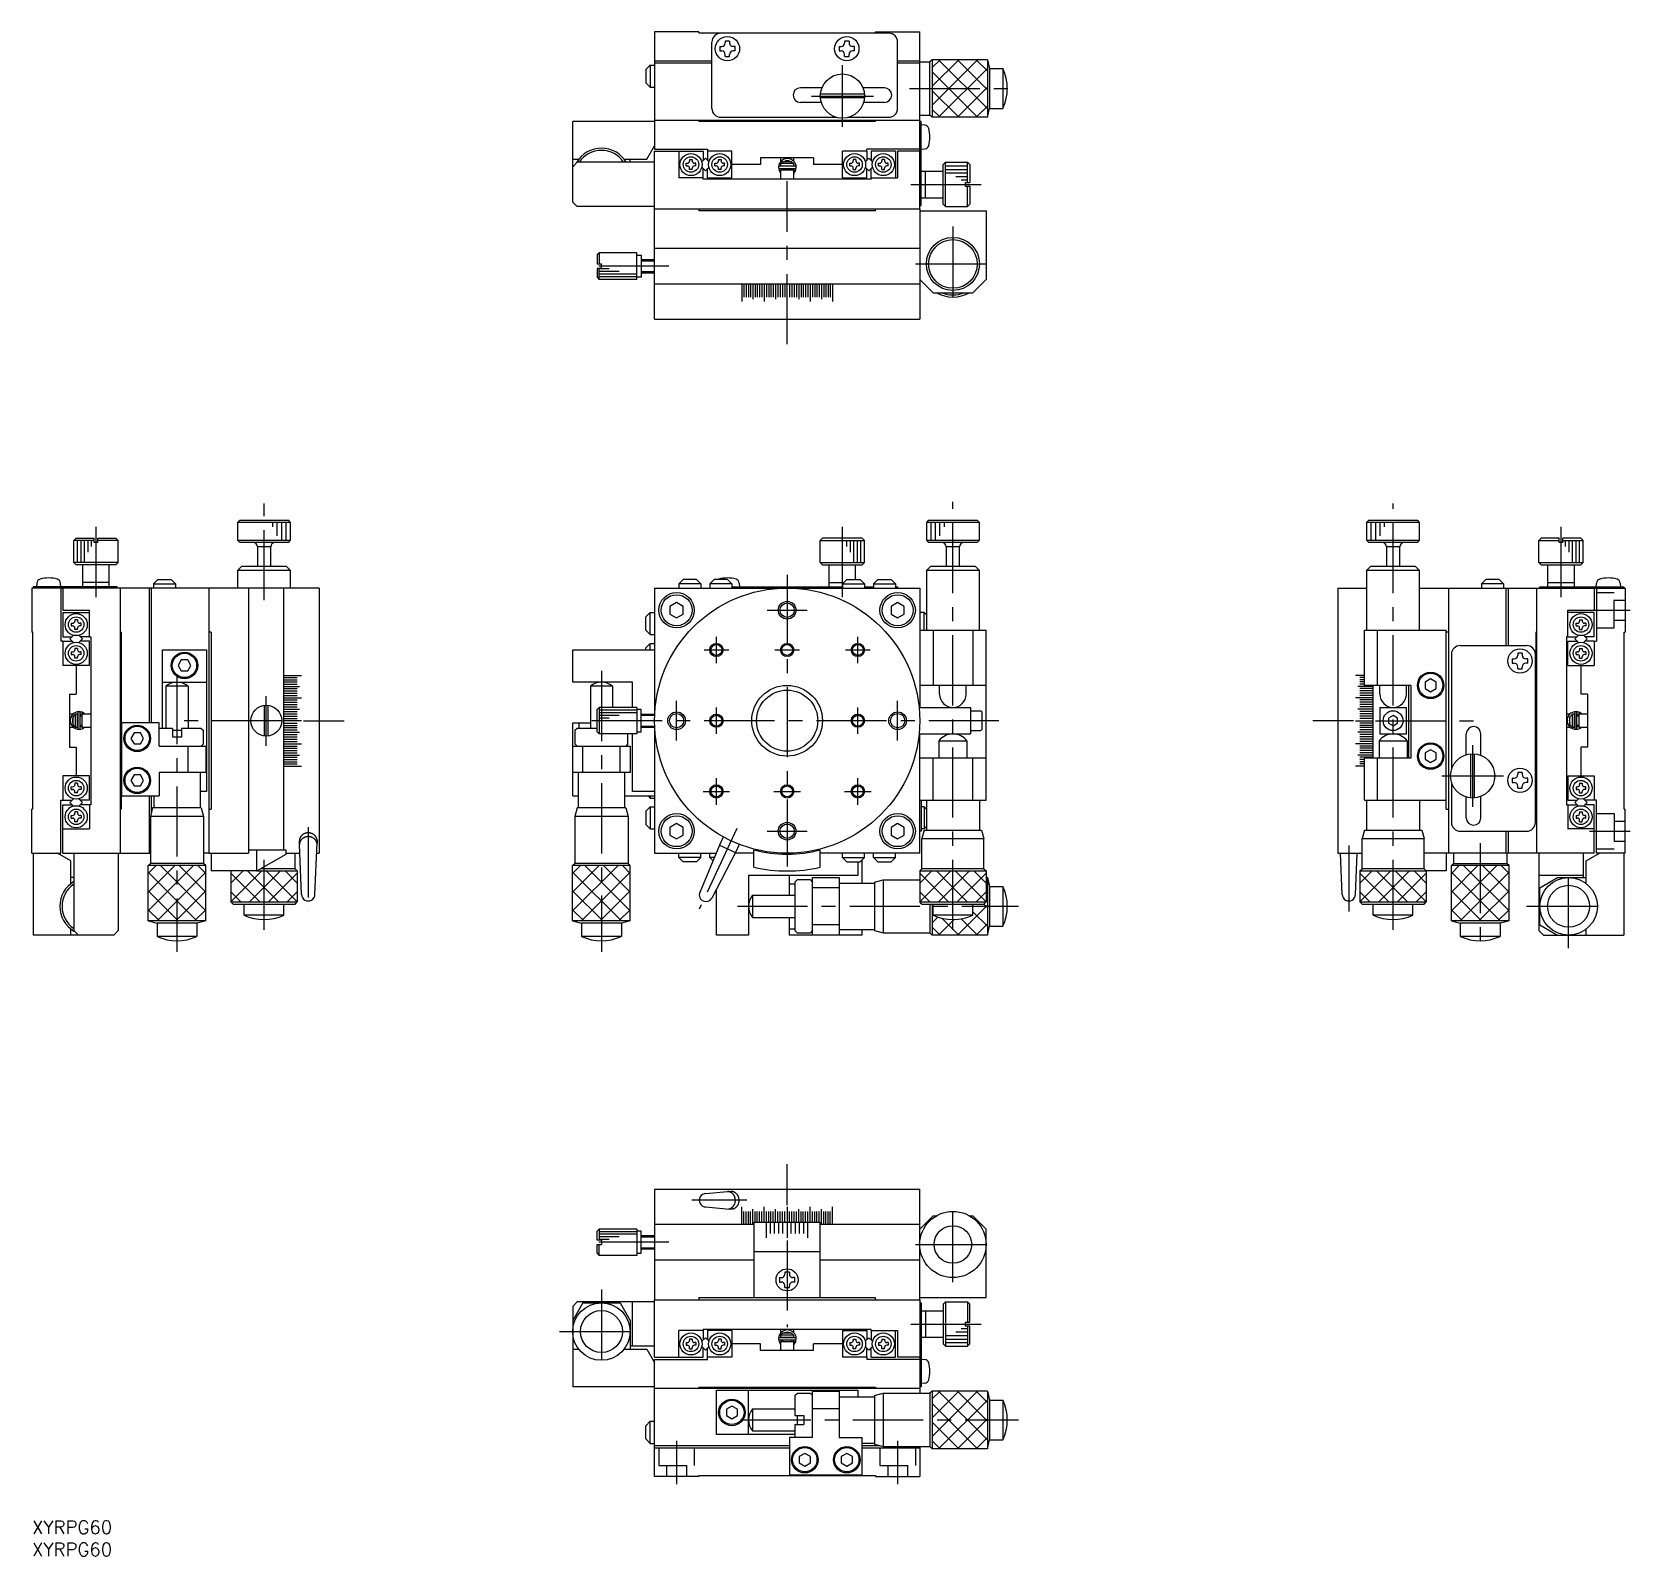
# Model space of a CAD drawing. Extents: x 0 to 361, y -8 to 337.
import ezdxf

# ---------------------------------------------------------------- set-up
doc = ezdxf.new("R2010")
doc.units = 0
doc.header["$LTSCALE"] = 0.5
doc.linetypes.add('CENTER', pattern=[50.8, 31.75, -6.35, 6.35, -6.35])
doc.linetypes.add('DASHED', pattern=[19.05, 12.7, -6.35])
for name, color, linetype in [('MSM_CENTER', 1, 'CENTER'), ('MSM_CONTINUOUS', 7, 'CONTINUOUS'), ('MSM_DASHED', 4, 'DASHED'), ('MSM_NARROW', 5, 'CONTINUOUS'), ('MSM_PART_NUMBER', 7, 'CONTINUOUS')]:
    doc.layers.add(name, color=color, linetype=linetype)
doc.styles.get("Standard").update_dxf_attribs({"font": 'txt.shx', "height": 3, "bigfont": 'bigfont.shx'})

# ---------------------------------------------------------------- blocks, each defined once
blk = doc.blocks.new('*U5')
at = {"layer": 'MSM_PART_NUMBER'}
blk.add_text('XYRPG60', height=3, dxfattribs=at).set_placement((0, -3))
blk = doc.blocks.new('*U6')
at = {"layer": 'MSM_PART_NUMBER'}
blk.add_text('XYRPG60', height=3, dxfattribs=at).set_placement((0, -8))

msp = doc.modelspace()

# ---------------------------------------------------------------- linework, layer by layer
at = {"layer": 'MSM_CENTER'}
for p, q in [((183.31, 315.37), (183.31, 329.37)), ((176.31, 322.37), (190.31, 322.37)), ((198.5, 324.07), (223.13, 324.07)), ((170.81, 266.22), (170.81, 303.1)), ((198.79, 302.37), (215.98, 302.37)), ((208.31, 292.87), (208.31, 275.87)), ((144.06, 283.87), (126.42, 283.87)), ((199.81, 284.37), (216.81, 284.37)), ((52.5, 208.27), (52.5, 230.14)), ((208.31, 133.69), (208.31, 230.58)), ((307.87, 133.69), (307.87, 230.14)), ((14.5, 208.99), (14.5, 226.18)), ((183.31, 208.99), (183.31, 226.18)), ((345.87, 208.99), (345.87, 226.18)), ((170.81, 214.02), (170.81, 148.02)), ((166.31, 206.02), (175.31, 206.02)), ((353.37, 206.02), (361.47, 206.02)), ((154.81, 194.02), (154.81, 200.02)), ((186.81, 194.02), (186.81, 200.02)), ((152.01, 197.02), (157.61, 197.02)), ((168.01, 197.02), (173.61, 197.02)), ((184.01, 197.02), (189.61, 197.02)), ((128.81, 192.27), (128.81, 128.7)), ((32.8, 191.56), (32.8, 128.7)), ((53, 175.37), (53, 186.59)), ((145.81, 176.52), (145.81, 185.52)), ((195.81, 176.52), (195.81, 185.52)), ((56.66, 181.02), (33.76, 181.02)), ((61.42, 181.02), (70.65, 181.02)), ((218.72, 181.02), (126.42, 181.02)), ((154.81, 178.02), (154.81, 184.02)), ((186.81, 178.02), (186.81, 184.02)), ((298.95, 181.02), (289.72, 181.02)), ((303.87, 181.02), (326.61, 181.02)), ((325.87, 175.52), (325.87, 161.52)), ((154.81, 162.02), (154.81, 168.02)), ((186.81, 162.02), (186.81, 168.02)), ((318.87, 168.52), (332.87, 168.52)), ((151.81, 165.02), (157.81, 165.02)), ((167.81, 165.02), (173.81, 165.02)), ((183.81, 165.02), (189.81, 165.02)), ((62.5, 156.92), (62.5, 137.85)), ((159.45, 156.64), (150.91, 138.34)), ((166.31, 156.02), (175.31, 156.02)), ((352.31, 156.02), (361.47, 156.02)), ((297.87, 152.8), (297.87, 137.85)), ((327.57, 153.33), (327.57, 128.7)), ((52.5, 133.69), (52.5, 150.06)), ((347.57, 129.52), (347.57, 148.52)), ((159.56, 139.02), (223.13, 139.02)), ((338.07, 139.02), (357.07, 139.02)), ((170.81, 71.42), (170.81, 80.65)), ((161.68, 72.5), (149.24, 72.5)), ((208.31, 54), (208.31, 71)), ((144.06, 63), (126.42, 63)), ((170.81, 63.41), (170.81, 43.76)), ((199.81, 62.5), (216.81, 62.5)), ((128.81, 52.3), (128.81, 33.3)), ((198.79, 44.5), (215.98, 44.5)), ((119.31, 42.8), (138.31, 42.8)), ((160.27, 22.8), (223.13, 22.8)), ((145.81, 18.06), (145.81, 8.25)), ((195.81, 18.06), (195.81, 8.25))]:
    msp.add_line(p, q, dxfattribs=at)
at = {"layer": 'MSM_CONTINUOUS'}
for p, q in [((140.81, 336.87), (140.81, 310.37)), ((150.81, 336.87), (140.81, 336.87)), ((150.81, 336.67), (150.81, 336.87)), ((150.81, 336.67), (190.81, 336.67)), ((193.81, 336.57), (155.81, 336.57)), ((190.81, 336.87), (200.81, 336.87)), ((190.81, 336.67), (190.81, 336.87)), ((200.81, 296.87), (200.81, 336.87)), ((153.81, 319.57), (153.81, 334.57)), ((155.56, 333.57), (156.01, 333.57)), ((155.56, 333.57), (155.56, 332.57)), ((155.56, 332.57), (156.01, 332.57)), ((157.81, 334.82), (156.81, 334.82)), ((156.81, 334.82), (156.81, 334.37)), ((157.81, 334.82), (157.81, 334.37)), ((159.06, 333.57), (158.61, 333.57)), ((159.06, 332.57), (158.61, 332.57)), ((159.06, 332.57), (159.06, 333.57)), ((182.56, 333.57), (183.01, 333.57)), ((182.56, 333.57), (182.56, 332.57)), ((182.56, 332.57), (183.01, 332.57)), ((184.81, 334.82), (183.81, 334.82)), ((183.81, 334.82), (183.81, 334.37)), ((184.81, 334.82), (184.81, 334.37)), ((186.06, 333.57), (185.61, 333.57)), ((186.06, 332.57), (185.61, 332.57)), ((186.06, 332.57), (186.06, 333.57)), ((195.81, 319.57), (195.81, 334.57)), ((138.85, 328.37), (139.85, 329.37)), ((139.85, 329.37), (139.85, 324.37)), ((139.85, 329.37), (140.81, 329.37)), ((140.81, 330.37), (153.81, 330.37)), ((140.81, 329.87), (153.81, 329.87)), ((156.81, 331.32), (156.81, 331.77)), ((156.81, 331.32), (157.81, 331.32)), ((157.81, 331.32), (157.81, 331.77)), ((183.81, 331.32), (183.81, 331.77)), ((183.81, 331.32), (184.81, 331.32)), ((184.81, 331.32), (184.81, 331.77)), ((195.81, 330.37), (200.81, 330.37)), ((195.81, 329.87), (200.81, 329.87)), ((200.81, 330.09), (203.11, 330.09)), ((203.61, 330.59), (203.11, 330.09)), ((203.11, 318.05), (203.11, 330.09)), ((203.61, 330.59), (203.61, 317.55)), ((216.11, 330.59), (203.61, 330.59)), ((216.11, 330.59), (216.11, 317.55)), ((216.11, 330.59), (216.61, 328.57)), ((138.85, 328.37), (138.85, 325.37)), ((138.85, 325.37), (139.85, 324.37)), ((216.61, 328.57), (219.61, 328.57)), ((216.61, 328.57), (216.61, 319.57)), ((219.61, 328.57), (219.61, 319.57)), ((139.85, 324.37), (140.81, 324.37)), ((178.67, 324.22), (173.81, 324.22)), ((188.3, 322.77), (178.33, 322.77)), ((188.3, 321.97), (178.33, 321.97)), ((192.81, 324.22), (187.96, 324.22)), ((178.53, 320.92), (173.81, 320.92)), ((192.81, 320.92), (188.1, 320.92)), ((216.11, 317.55), (216.61, 319.57)), ((216.61, 319.57), (219.61, 319.57)), ((122.31, 298.37), (122.31, 316.57)), ((140.81, 316.57), (122.31, 316.57)), ((140.81, 316.87), (200.81, 316.87)), ((150.81, 316.67), (150.81, 316.87)), ((150.81, 316.67), (190.81, 316.67)), ((155.81, 317.57), (181.91, 317.57)), ((184.71, 317.57), (193.81, 317.57)), ((190.81, 316.67), (190.81, 316.87)), ((200.81, 318.05), (203.11, 318.05)), ((201.11, 316.57), (200.81, 316.57)), ((201.11, 297.57), (201.11, 316.57)), ((201.96, 315.74), (201.11, 315.82)), ((203.61, 317.55), (203.11, 318.05)), ((216.11, 317.55), (203.61, 317.55)), ((139.08, 308.07), (140.81, 311.07)), ((122.31, 308.07), (123.69, 308.07)), ((122.31, 306.37), (123.31, 307.37)), ((140.81, 307.37), (123.31, 307.37)), ((133.94, 308.07), (139.08, 308.07)), ((135.31, 307.37), (135.31, 308.07)), ((140.81, 310.37), (152.81, 310.37)), ((140.81, 309.87), (151.81, 309.87)), ((140.81, 271.87), (140.81, 309.87)), ((146.31, 309.87), (146.31, 303.87)), ((148.76, 307.97), (149.36, 307.97)), ((148.76, 307.97), (148.76, 307.67)), ((149.36, 307.97), (149.36, 307.67)), ((151.49, 307.46), (152.31, 308.28)), ((151.81, 309.87), (151.81, 307.78)), ((152.31, 308.28), (153.14, 307.46)), ((152.81, 310.37), (152.81, 307.78)), ((158.31, 309.87), (152.81, 309.87)), ((155.26, 307.97), (155.86, 307.97)), ((155.26, 307.97), (155.26, 307.67)), ((155.86, 307.97), (155.86, 307.67)), ((158.31, 303.87), (158.31, 309.87)), ((164.81, 308.37), (164.81, 306.87)), ((176.81, 308.37), (164.81, 308.37)), ((169.31, 308.37), (169.31, 307.47)), ((169.37, 307.07), (169.9, 307.57)), ((169.9, 307.57), (171.73, 307.57)), ((171.73, 307.57), (172.26, 307.07)), ((172.31, 307.6), (172.31, 308.37)), ((176.81, 308.37), (176.81, 306.87)), ((183.31, 303.87), (183.31, 309.87)), ((188.81, 309.87), (183.31, 309.87)), ((186.36, 307.97), (185.76, 307.97)), ((185.76, 307.97), (185.76, 307.67)), ((186.36, 307.97), (186.36, 307.67)), ((189.31, 308.28), (188.49, 307.46)), ((188.81, 309.87), (188.81, 310.37)), ((200.81, 310.37), (188.81, 310.37)), ((188.81, 309.87), (188.81, 307.78)), ((190.14, 307.46), (189.31, 308.28)), ((189.81, 309.87), (189.81, 307.78)), ((195.31, 309.87), (189.81, 309.87)), ((192.86, 307.97), (192.26, 307.97)), ((192.26, 307.97), (192.26, 307.67)), ((192.86, 307.97), (192.86, 307.67)), ((195.31, 309.87), (195.31, 303.87)), ((200.81, 309.87), (195.81, 309.87)), ((195.81, 309.87), (195.81, 303.87)), ((201.11, 310.32), (201.96, 310.39)), ((206.11, 306.87), (206.61, 307.37)), ((206.61, 297.37), (206.61, 307.37)), ((206.61, 307.37), (211.61, 307.37)), ((211.61, 302.77), (211.61, 307.37)), ((211.61, 307.37), (212.11, 306.87)), ((151.81, 303.87), (146.31, 303.87)), ((147.96, 306.57), (147.96, 307.17)), ((147.96, 307.17), (148.26, 307.17)), ((147.96, 306.57), (148.26, 306.57)), ((148.76, 305.77), (148.76, 306.07)), ((149.36, 305.77), (148.76, 305.77)), ((149.36, 305.77), (149.36, 306.07)), ((150.16, 307.17), (149.86, 307.17)), ((150.16, 306.57), (149.86, 306.57)), ((150.16, 306.57), (150.16, 307.17)), ((151.49, 306.28), (152.31, 305.45)), ((151.81, 303.57), (151.81, 305.95)), ((152.31, 305.45), (153.14, 306.28)), ((152.81, 303.87), (152.81, 305.95)), ((152.81, 303.87), (158.31, 303.87)), ((154.46, 306.57), (154.46, 307.17)), ((154.46, 307.17), (154.76, 307.17)), ((154.46, 306.57), (154.76, 306.57)), ((155.26, 305.77), (155.26, 306.07)), ((155.86, 305.77), (155.26, 305.77)), ((155.86, 305.77), (155.86, 306.07)), ((156.66, 307.17), (156.36, 307.17)), ((156.66, 306.57), (156.36, 306.57)), ((156.66, 306.57), (156.66, 307.17)), ((164.81, 306.87), (158.31, 306.87)), ((169.01, 305.49), (169.03, 305.43)), ((169.03, 305.43), (169.03, 305.43)), ((169.03, 305.43), (169.03, 305.43)), ((169.03, 305.43), (169.03, 305.43)), ((172.62, 306.47), (169.12, 306.47)), ((169.12, 305.97), (172.62, 305.97)), ((169.31, 307.07), (169.31, 306.57)), ((172.31, 307.07), (169.31, 307.07)), ((169.31, 306.57), (172.31, 306.57)), ((172.31, 305.57), (169.31, 305.57)), ((169.31, 305.57), (169.31, 303.57)), ((169.39, 306.47), (169.41, 306.57)), ((169.52, 305.57), (169.39, 305.97)), ((169.47, 305.75), (169.48, 305.76)), ((169.47, 305.73), (169.47, 305.75)), ((169.47, 305.72), (169.47, 305.73)), ((169.47, 305.71), (169.47, 305.72)), ((169.47, 305.7), (169.47, 305.71)), ((169.48, 305.68), (169.47, 305.7)), ((169.48, 305.8), (169.49, 305.81)), ((169.48, 305.78), (169.48, 305.8)), ((169.48, 305.77), (169.48, 305.78)), ((169.48, 305.76), (169.48, 305.77)), ((169.48, 305.67), (169.48, 305.68)), ((169.48, 305.66), (169.48, 305.67)), ((169.48, 305.65), (169.48, 305.66)), ((169.49, 305.64), (169.48, 305.65)), ((169.49, 305.82), (169.5, 305.83)), ((169.49, 305.81), (169.49, 305.82)), ((169.49, 305.62), (169.49, 305.64)), ((169.49, 305.62), (169.49, 305.63)), ((169.5, 305.84), (169.51, 305.85)), ((169.5, 305.83), (169.5, 305.84)), ((169.51, 305.85), (169.52, 305.86)), ((169.52, 305.86), (169.53, 305.87)), ((169.53, 305.88), (169.54, 305.89)), ((169.53, 305.87), (169.53, 305.88)), ((169.54, 305.89), (169.55, 305.9)), ((169.55, 305.9), (169.56, 305.91)), ((169.56, 305.91), (169.57, 305.91)), ((169.57, 305.91), (169.58, 305.92)), ((169.58, 305.92), (169.59, 305.93)), ((169.59, 305.93), (169.6, 305.93)), ((169.6, 305.93), (169.61, 305.94)), ((169.61, 305.94), (169.62, 305.95)), ((169.62, 305.95), (169.63, 305.95)), ((169.63, 305.95), (169.65, 305.95)), ((169.65, 305.95), (169.66, 305.96)), ((169.66, 305.96), (169.67, 305.96)), ((169.67, 305.96), (169.68, 305.96)), ((169.68, 305.96), (169.69, 305.96)), ((169.69, 305.96), (169.71, 305.97)), ((169.71, 305.97), (169.72, 305.97)), ((169.72, 305.97), (169.72, 305.97)), ((169.81, 306.57), (169.81, 306.47)), ((169.81, 305.97), (169.81, 305.57)), ((171.81, 306.47), (171.81, 306.57)), ((171.81, 305.57), (171.81, 305.97)), ((172.02, 305.97), (172.03, 305.97)), ((172.03, 305.97), (172.04, 305.96)), ((172.04, 305.96), (172.06, 305.96)), ((172.06, 305.96), (172.07, 305.96)), ((172.07, 305.96), (172.08, 305.96)), ((172.08, 305.96), (172.09, 305.96)), ((172.09, 305.96), (172.1, 305.95)), ((172.1, 305.95), (172.11, 305.95)), ((172.11, 305.95), (172.13, 305.94)), ((172.13, 305.94), (172.14, 305.94)), ((172.14, 305.94), (172.15, 305.93)), ((172.15, 305.93), (172.16, 305.92)), ((172.16, 305.92), (172.17, 305.92)), ((172.17, 305.92), (172.18, 305.91)), ((172.18, 305.91), (172.19, 305.9)), ((172.19, 305.9), (172.2, 305.89)), ((172.2, 305.89), (172.2, 305.89)), ((172.2, 305.89), (172.21, 305.88)), ((172.21, 305.88), (172.22, 305.87)), ((172.22, 305.87), (172.23, 305.86)), ((172.23, 305.86), (172.23, 305.85)), ((172.23, 305.85), (172.24, 305.84)), ((172.25, 305.62), (172.23, 305.57)), ((172.24, 305.84), (172.25, 305.82)), ((172.25, 305.82), (172.25, 305.81)), ((172.25, 305.81), (172.26, 305.8)), ((172.26, 305.64), (172.25, 305.63)), ((172.25, 305.63), (172.25, 305.62)), ((172.25, 305.62), (172.25, 305.62)), ((172.31, 305.56), (172.25, 305.62)), ((172.26, 305.61), (172.25, 305.62)), ((172.25, 305.62), (172.25, 305.62)), ((172.25, 305.62), (172.25, 305.62)), ((172.26, 305.8), (172.26, 305.79)), ((172.26, 305.79), (172.26, 305.78)), ((172.26, 305.78), (172.26, 305.77)), ((172.26, 305.77), (172.27, 305.75)), ((172.27, 305.68), (172.26, 305.67)), ((172.26, 305.67), (172.26, 305.66)), ((172.26, 305.66), (172.26, 305.64)), ((172.27, 305.6), (172.26, 305.61)), ((172.26, 305.61), (172.26, 305.61)), ((172.27, 305.75), (172.27, 305.74)), ((172.27, 305.74), (172.27, 305.73)), ((172.27, 305.73), (172.27, 305.72)), ((172.27, 305.72), (172.27, 305.7)), ((172.27, 305.7), (172.27, 305.69)), ((172.27, 305.69), (172.27, 305.68)), ((172.28, 305.59), (172.27, 305.6)), ((172.27, 305.6), (172.27, 305.6)), ((172.29, 305.59), (172.28, 305.59)), ((172.3, 305.58), (172.29, 305.59)), ((172.32, 305.57), (172.3, 305.58)), ((172.31, 306.47), (172.31, 307.07)), ((172.31, 306.63), (172.35, 306.47)), ((172.31, 303.57), (172.31, 305.57)), ((172.7, 305.42), (172.31, 305.56)), ((172.31, 304.83), (172.71, 305.43)), ((172.33, 305.56), (172.32, 305.57)), ((172.34, 305.56), (172.33, 305.56)), ((172.36, 305.55), (172.34, 305.56)), ((172.37, 305.54), (172.36, 305.55)), ((172.39, 305.53), (172.37, 305.54)), ((172.41, 305.52), (172.39, 305.53)), ((172.42, 305.52), (172.41, 305.52)), ((172.44, 305.51), (172.42, 305.52)), ((172.46, 305.5), (172.44, 305.51)), ((172.48, 305.49), (172.46, 305.5)), ((172.5, 305.49), (172.48, 305.49)), ((172.51, 305.48), (172.5, 305.49)), ((172.53, 305.47), (172.51, 305.48)), ((172.55, 305.46), (172.53, 305.47)), ((172.57, 305.46), (172.55, 305.46)), ((172.58, 305.45), (172.57, 305.46)), ((172.6, 305.45), (172.58, 305.45)), ((172.61, 305.44), (172.6, 305.45)), ((172.63, 305.44), (172.61, 305.44)), ((172.64, 305.43), (172.63, 305.44)), ((172.65, 305.43), (172.64, 305.43)), ((172.67, 305.43), (172.65, 305.43)), ((172.68, 305.43), (172.67, 305.43)), ((172.67, 305.35), (172.71, 305.42)), ((172.68, 305.42), (172.68, 305.43)), ((172.69, 305.42), (172.68, 305.42)), ((172.7, 305.42), (172.69, 305.42)), ((172.7, 305.43), (172.7, 305.42)), ((172.71, 305.43), (172.7, 305.42)), ((172.7, 305.42), (172.7, 305.42)), ((172.71, 305.42), (172.87, 306.19)), ((172.71, 305.43), (172.72, 305.46)), ((172.71, 305.43), (172.71, 305.43)), ((172.71, 305.43), (172.71, 305.43)), ((172.73, 305.97), (172.72, 305.99)), ((172.72, 305.46), (172.73, 305.5)), ((172.74, 305.93), (172.73, 305.97)), ((172.73, 305.5), (172.74, 305.53)), ((172.75, 305.9), (172.74, 305.93)), ((172.74, 305.53), (172.75, 305.57)), ((172.76, 305.86), (172.75, 305.9)), ((172.75, 305.57), (172.76, 305.6)), ((172.76, 305.82), (172.76, 305.86)), ((172.77, 305.79), (172.76, 305.82)), ((172.76, 305.64), (172.77, 305.68)), ((172.76, 305.6), (172.76, 305.64)), ((172.77, 305.75), (172.77, 305.79)), ((172.77, 305.71), (172.77, 305.75)), ((172.77, 305.68), (172.77, 305.71)), ((183.31, 306.87), (176.81, 306.87)), ((183.31, 303.87), (188.81, 303.87)), ((184.96, 306.57), (184.96, 307.17)), ((184.96, 307.17), (185.26, 307.17)), ((184.96, 306.57), (185.26, 306.57)), ((185.76, 305.77), (185.76, 306.07)), ((185.76, 305.77), (186.36, 305.77)), ((186.36, 305.77), (186.36, 306.07)), ((187.16, 307.17), (186.86, 307.17)), ((187.16, 306.57), (186.86, 306.57)), ((187.16, 306.57), (187.16, 307.17)), ((189.31, 305.45), (188.49, 306.28)), ((188.81, 303.87), (188.81, 305.95)), ((190.14, 306.28), (189.31, 305.45)), ((189.81, 303.87), (189.81, 305.95)), ((189.81, 303.87), (189.81, 303.57)), ((189.81, 303.87), (195.81, 303.87)), ((191.46, 306.57), (191.46, 307.17)), ((191.46, 307.17), (191.76, 307.17)), ((191.46, 306.57), (191.76, 306.57)), ((192.26, 305.77), (192.26, 306.07)), ((192.26, 305.77), (192.86, 305.77)), ((192.86, 305.77), (192.86, 306.07)), ((193.66, 307.17), (193.36, 307.17)), ((193.66, 306.57), (193.36, 306.57)), ((193.66, 306.57), (193.66, 307.17)), ((201.11, 305.37), (206.11, 305.37)), ((202.11, 299.37), (202.11, 305.37)), ((206.11, 297.87), (206.11, 306.87)), ((212.11, 306.87), (212.11, 302.77)), ((189.81, 303.57), (151.81, 303.57)), ((211.11, 302.77), (211.11, 301.97)), ((211.11, 302.77), (212.11, 302.77)), ((211.11, 301.97), (212.11, 301.97)), ((211.61, 297.37), (211.61, 301.97)), ((212.11, 301.97), (212.11, 297.87)), ((123.31, 297.37), (122.31, 298.37)), ((140.81, 297.37), (123.31, 297.37)), ((140.81, 296.87), (200.81, 296.87)), ((150.81, 296.87), (150.81, 296.37)), ((190.81, 296.37), (190.81, 296.87)), ((200.81, 297.57), (201.11, 297.57)), ((200.81, 296.87), (200.81, 271.87)), ((201.11, 299.37), (206.11, 299.37)), ((206.61, 297.37), (206.11, 297.87)), ((206.61, 297.37), (211.61, 297.37)), ((212.11, 297.87), (211.61, 297.37)), ((190.81, 296.37), (150.81, 296.37)), ((200.81, 296.37), (215.81, 296.37)), ((215.81, 296.37), (215.81, 280.87)), ((127.81, 286.37), (128.31, 286.87)), ((127.81, 286.37), (127.81, 284.37)), ((128.31, 286.87), (128.31, 284.37)), ((136.81, 286.87), (128.31, 286.87)), ((136.81, 280.87), (136.81, 286.87)), ((136.81, 286.37), (137.81, 286.37)), ((137.81, 286.37), (137.81, 281.37)), ((200.81, 287.87), (140.81, 287.87)), ((127.81, 284.37), (128.81, 284.37)), ((128.81, 283.37), (127.81, 283.37)), ((127.81, 283.37), (127.81, 281.37)), ((128.31, 280.87), (128.31, 283.37)), ((128.81, 283.37), (128.81, 284.37)), ((137.81, 285.37), (140.81, 285.37)), ((137.81, 282.37), (140.81, 282.37)), ((127.81, 281.37), (128.31, 280.87)), ((136.81, 280.87), (128.31, 280.87)), ((137.81, 281.37), (136.81, 281.37)), ((140.81, 279.87), (200.81, 279.87)), ((160.55, 279.87), (160.55, 275.87)), ((161.05, 279.87), (161.05, 276.87)), ((161.54, 279.87), (161.54, 276.87)), ((162.04, 279.87), (162.04, 276.87)), ((162.54, 279.87), (162.54, 276.87)), ((163.05, 279.87), (163.05, 276.37)), ((163.56, 279.87), (163.56, 276.87)), ((164.07, 279.87), (164.07, 276.87)), ((164.58, 279.87), (164.58, 276.87)), ((165.09, 279.87), (165.09, 276.87)), ((165.6, 279.87), (165.6, 275.87)), ((166.12, 279.87), (166.12, 276.87)), ((166.64, 279.87), (166.64, 276.87)), ((167.16, 279.87), (167.16, 276.87)), ((167.68, 279.87), (167.68, 276.87)), ((168.2, 279.87), (168.2, 276.37)), ((168.72, 279.87), (168.72, 276.87)), ((169.24, 279.87), (169.24, 276.87)), ((169.77, 279.87), (169.77, 276.87)), ((170.29, 279.87), (170.29, 276.87)), ((170.81, 275.87), (170.81, 279.87)), ((171.34, 279.87), (171.34, 276.87)), ((171.86, 279.87), (171.86, 276.87)), ((172.38, 279.87), (172.38, 276.87)), ((172.91, 279.87), (172.91, 276.87)), ((173.43, 279.87), (173.43, 276.37)), ((173.95, 279.87), (173.95, 276.87)), ((174.47, 279.87), (174.47, 276.87)), ((174.99, 279.87), (174.99, 276.87)), ((175.51, 279.87), (175.51, 276.87)), ((176.02, 279.87), (176.02, 275.87)), ((176.54, 279.87), (176.54, 276.87)), ((177.05, 279.87), (177.05, 276.87)), ((177.56, 279.87), (177.56, 276.87)), ((178.07, 279.87), (178.07, 276.87)), ((178.58, 279.87), (178.58, 276.37)), ((179.08, 279.87), (179.08, 276.87)), ((179.59, 279.87), (179.59, 276.87)), ((180.08, 279.87), (180.08, 276.87)), ((180.58, 279.87), (180.58, 276.87)), ((181.07, 279.87), (181.07, 275.87)), ((203.81, 277.87), (200.81, 280.87)), ((212.81, 277.87), (215.81, 280.87)), ((203.81, 277.87), (212.81, 277.87)), ((140.81, 271.87), (200.81, 271.87)), ((47, 226.37), (46.5, 225.87)), ((58.5, 225.87), (46.5, 225.87)), ((46.5, 225.87), (46.5, 221.87)), ((47, 226.37), (58, 226.37)), ((58.5, 225.87), (58, 226.37)), ((58.5, 221.87), (58.5, 225.87)), ((202.81, 226.37), (202.31, 225.87)), ((214.31, 225.87), (202.31, 225.87)), ((202.31, 225.87), (202.31, 221.87)), ((202.81, 226.37), (213.81, 226.37)), ((214.31, 225.87), (213.81, 226.37)), ((214.31, 221.87), (214.31, 225.87)), ((302.37, 226.37), (301.87, 225.87)), ((313.87, 225.87), (301.87, 225.87)), ((301.87, 225.87), (301.87, 221.87)), ((302.37, 226.37), (313.37, 226.37)), ((313.87, 225.87), (313.37, 226.37)), ((313.87, 221.87), (313.87, 225.87)), ((9.5, 221.82), (10, 222.32)), ((14.1, 221.82), (9.5, 221.82)), ((9.5, 216.82), (9.5, 221.82)), ((10, 222.32), (14.1, 222.32)), ((14.1, 221.32), (14.1, 222.32)), ((14.9, 221.32), (14.1, 221.32)), ((14.9, 222.32), (19, 222.32)), ((14.9, 221.32), (14.9, 222.32)), ((19.5, 221.82), (14.9, 221.82)), ((19, 222.32), (19.5, 221.82)), ((19.5, 216.82), (19.5, 221.82)), ((46.5, 221.87), (58.5, 221.87)), ((46.5, 221.87), (47, 221.37)), ((58, 221.37), (47, 221.37)), ((58, 221.37), (58.5, 221.87)), ((178.81, 222.32), (178.31, 221.82)), ((178.31, 221.82), (188.31, 221.82)), ((178.31, 216.82), (178.31, 221.82)), ((187.81, 222.32), (178.81, 222.32)), ((188.31, 221.82), (187.81, 222.32)), ((188.31, 216.82), (188.31, 221.82)), ((202.31, 221.87), (214.31, 221.87)), ((202.31, 221.87), (202.81, 221.37)), ((213.81, 221.37), (202.81, 221.37)), ((213.81, 221.37), (214.31, 221.87)), ((301.87, 221.87), (313.87, 221.87)), ((301.87, 221.87), (302.37, 221.37)), ((313.37, 221.37), (302.37, 221.37)), ((313.37, 221.37), (313.87, 221.87)), ((341.37, 222.32), (340.87, 221.82)), ((340.87, 221.82), (345.47, 221.82)), ((340.87, 216.82), (340.87, 221.82)), ((345.47, 222.32), (341.37, 222.32)), ((345.47, 221.32), (345.47, 222.32)), ((346.27, 221.32), (345.47, 221.32)), ((350.37, 222.32), (346.27, 222.32)), ((346.27, 221.32), (346.27, 222.32)), ((346.27, 221.82), (350.87, 221.82)), ((350.87, 221.82), (350.37, 222.32)), ((350.87, 216.82), (350.87, 221.82)), ((54, 220.37), (51, 220.37)), ((51, 220.37), (51, 216.02)), ((54, 216.02), (54, 220.37)), ((209.81, 220.37), (206.81, 220.37)), ((206.81, 220.37), (206.81, 216.02)), ((209.81, 216.02), (209.81, 220.37)), ((309.37, 220.37), (306.37, 220.37)), ((306.37, 220.37), (306.37, 216.02)), ((309.37, 216.02), (309.37, 220.37)), ((19.5, 216.82), (9.5, 216.82)), ((10, 216.32), (9.5, 216.82)), ((19, 216.32), (10, 216.32)), ((11.5, 211.32), (11.5, 216.32)), ((17.5, 211.32), (17.5, 216.32)), ((19.5, 216.82), (19, 216.32)), ((47.5, 216.02), (46.5, 215.02)), ((58.5, 215.02), (46.5, 215.02)), ((46.5, 215.02), (46.5, 211.02)), ((47.5, 216.02), (57.5, 216.02)), ((58.5, 215.02), (57.5, 216.02)), ((58.5, 211.02), (58.5, 215.02)), ((178.31, 216.82), (188.31, 216.82)), ((178.31, 216.82), (178.81, 216.32)), ((178.81, 216.32), (187.81, 216.32)), ((180.31, 211.32), (180.31, 216.32)), ((186.31, 212.98), (186.31, 216.32)), ((187.81, 216.32), (188.31, 216.82)), ((203.31, 216.02), (202.31, 215.02)), ((214.31, 215.02), (202.31, 215.02)), ((202.31, 215.02), (202.31, 201.52)), ((203.31, 216.02), (213.31, 216.02)), ((214.31, 215.02), (213.31, 216.02)), ((214.31, 201.52), (214.31, 215.02)), ((302.87, 216.02), (301.87, 215.02)), ((313.87, 215.02), (301.87, 215.02)), ((301.87, 215.02), (301.87, 201.52)), ((302.87, 216.02), (312.87, 216.02)), ((313.87, 215.02), (312.87, 216.02)), ((313.87, 201.52), (313.87, 215.02)), ((340.87, 216.82), (350.87, 216.82)), ((340.87, 216.82), (341.37, 216.32)), ((341.37, 216.32), (350.37, 216.32)), ((342.87, 211.32), (342.87, 216.32)), ((348.87, 211.32), (348.87, 216.32)), ((350.37, 216.32), (350.87, 216.82)), ((65, 211.02), (0, 211.02)), ((0, 211.02), (0, 201.02)), ((0.3, 211.32), (0.3, 211.02)), ((19.3, 211.32), (0.3, 211.32)), ((1.12, 212.16), (1.05, 211.32)), ((6.55, 211.32), (6.48, 212.16)), ((6.5, 211.02), (6.5, 199.02)), ((7, 211.02), (7, 206.02)), ((17.5, 212.32), (11.5, 212.32)), ((19.3, 211.02), (19.3, 211.32)), ((20, 151.02), (20, 211.02)), ((26.5, 211.02), (26.5, 180.52)), ((27, 211.02), (27, 180.52)), ((28.5, 212.98), (27.5, 211.98)), ((27.5, 211.98), (32.5, 211.98)), ((27.5, 211.98), (27.5, 211.02)), ((28.5, 212.98), (31.5, 212.98)), ((31.5, 212.98), (32.5, 211.98)), ((32.5, 211.98), (32.5, 211.02)), ((40, 211.02), (40, 151.02)), ((49, 211.02), (49, 151.02)), ((57, 151.76), (57, 211.02)), ((65, 211.02), (65, 151.02)), ((140.81, 211.02), (200.81, 211.02)), ((140.81, 211.02), (140.81, 182.52)), ((147.31, 212.98), (146.31, 211.98)), ((151.31, 211.98), (146.31, 211.98)), ((146.31, 211.98), (146.31, 211.02)), ((150.31, 212.98), (147.31, 212.98)), ((150.31, 212.98), (151.31, 211.98)), ((151.31, 211.98), (151.31, 211.02)), ((154.31, 212.98), (153.31, 211.98)), ((158.31, 211.98), (153.31, 211.98)), ((153.31, 211.98), (153.31, 211.02)), ((157.31, 212.98), (154.31, 212.98)), ((157.31, 212.98), (158.31, 211.98)), ((158.31, 211.98), (158.31, 211.02)), ((158.31, 211.32), (183.31, 211.32)), ((159.99, 212.16), (160.06, 211.32)), ((180.31, 212.32), (183.65, 212.32)), ((184.31, 212.98), (183.31, 211.98)), ((183.31, 211.98), (188.31, 211.98)), ((183.31, 211.98), (183.31, 211.02)), ((184.31, 212.98), (187.31, 212.98)), ((187.31, 212.98), (188.31, 211.98)), ((188.31, 211.98), (188.31, 211.02)), ((188.31, 211.32), (190.31, 211.32)), ((191.31, 212.98), (190.31, 211.98)), ((190.31, 211.98), (195.31, 211.98)), ((190.31, 211.98), (190.31, 211.02)), ((191.31, 212.98), (194.31, 212.98)), ((194.31, 212.98), (195.31, 211.98)), ((195.31, 211.98), (195.31, 211.02)), ((195.31, 211.32), (195.81, 211.32)), ((195.81, 211.32), (195.81, 211.02)), ((200.81, 211.02), (200.81, 184.02)), ((295.37, 211.02), (301.87, 211.02)), ((295.37, 211.02), (295.37, 151.02)), ((313.87, 211.02), (360.37, 211.02)), ((320.37, 211.02), (320.37, 151.02)), ((328.87, 212.98), (327.87, 211.98)), ((332.87, 211.98), (327.87, 211.98)), ((327.87, 211.98), (327.87, 211.02)), ((331.87, 212.98), (328.87, 212.98)), ((331.87, 212.98), (332.87, 211.98)), ((332.87, 211.98), (332.87, 211.02)), ((333.37, 211.02), (333.37, 198.02)), ((333.87, 211.02), (333.87, 198.02)), ((340.37, 151.02), (340.37, 211.02)), ((341.07, 211.32), (360.07, 211.32)), ((341.07, 211.02), (341.07, 211.32)), ((342.87, 212.32), (348.87, 212.32)), ((353.37, 211.02), (353.37, 206.02)), ((353.82, 211.32), (353.89, 212.16)), ((353.87, 211.02), (353.87, 199.02)), ((359.25, 212.16), (359.32, 211.32)), ((360.07, 211.32), (360.07, 211.02)), ((360.37, 211.02), (360.37, 201.02)), ((145.81, 207.75), (144.31, 206.88)), ((144.31, 206.88), (144.31, 205.15)), ((147.31, 206.88), (145.81, 207.75)), ((147.31, 205.15), (147.31, 206.88)), ((195.81, 207.75), (194.31, 206.88)), ((194.31, 206.88), (194.31, 205.15)), ((197.31, 206.88), (195.81, 207.75)), ((197.31, 205.15), (197.31, 206.88)), ((7, 206.02), (13, 206.02)), ((7, 205.52), (7, 200.02)), ((7, 205.52), (13, 205.52)), ((8.9, 203.07), (8.9, 202.47)), ((8.9, 203.07), (9.2, 203.07)), ((8.9, 202.47), (9.2, 202.47)), ((10.3, 203.87), (9.7, 203.87)), ((9.7, 203.87), (9.7, 203.57)), ((10.3, 203.87), (10.3, 203.57)), ((11.1, 203.07), (10.8, 203.07)), ((11.1, 202.47), (10.8, 202.47)), ((11.1, 202.47), (11.1, 203.07)), ((13, 200.02), (13, 206.02)), ((138.85, 204.52), (139.85, 205.52)), ((138.85, 201.52), (138.85, 204.52)), ((139.85, 200.52), (139.85, 205.52)), ((139.85, 205.52), (140.81, 205.52)), ((144.31, 205.15), (145.81, 204.28)), ((145.81, 204.28), (147.31, 205.15)), ((194.31, 205.15), (195.81, 204.28)), ((195.81, 204.28), (197.31, 205.15)), ((201.77, 205.52), (200.81, 205.52)), ((201.77, 201.52), (201.77, 205.52)), ((202.31, 204.98), (201.77, 205.52)), ((347.37, 206.02), (353.37, 206.02)), ((347.37, 200.02), (347.37, 206.02)), ((353.37, 205.52), (347.37, 205.52)), ((349.27, 202.47), (349.27, 203.07)), ((349.27, 203.07), (349.57, 203.07)), ((349.27, 202.47), (349.57, 202.47)), ((350.07, 203.87), (350.67, 203.87)), ((350.07, 203.87), (350.07, 203.57)), ((350.67, 203.87), (350.67, 203.57)), ((351.47, 203.07), (351.17, 203.07)), ((351.47, 202.47), (351.17, 202.47)), ((351.47, 203.07), (351.47, 202.47)), ((353.37, 200.02), (353.37, 205.52)), ((0.2, 201.02), (0, 201.02)), ((0.2, 161.02), (0.2, 201.02)), ((7, 199.02), (6.5, 199.02)), ((7, 200.02), (9.09, 200.02)), ((7, 199.02), (9.09, 199.02)), ((7, 199.02), (7, 193.52)), ((9.41, 200.34), (8.59, 199.52)), ((8.59, 199.52), (9.41, 198.69)), ((9.7, 201.67), (9.7, 201.97)), ((10.3, 201.67), (9.7, 201.67)), ((10.3, 201.67), (10.3, 201.97)), ((10.59, 200.34), (11.41, 199.52)), ((11.41, 199.52), (10.59, 198.69)), ((13, 200.02), (10.91, 200.02)), ((13, 199.02), (10.91, 199.02)), ((13, 200.02), (13.3, 200.02)), ((13, 193.52), (13, 199.02)), ((13.3, 200.02), (13.3, 162.02)), ((20.2, 201.02), (20, 201.02)), ((20.2, 201.02), (20.2, 161.02)), ((40.5, 201.02), (40, 201.02)), ((40.5, 201.02), (40.5, 161.02)), ((138.85, 201.52), (139.85, 200.52)), ((139.85, 200.52), (140.81, 200.52)), ((200.81, 201.52), (215.81, 201.52)), ((203.81, 201.52), (203.81, 189.02)), ((212.81, 201.52), (212.81, 189.02)), ((215.81, 163.02), (215.81, 201.52)), ((301.37, 189.02), (301.37, 201.52)), ((301.37, 201.52), (319.87, 201.52)), ((304.37, 189.02), (304.37, 201.52)), ((319.87, 161.02), (319.87, 201.52)), ((320.37, 201.02), (319.87, 201.02)), ((340.17, 201.02), (340.17, 161.02)), ((340.17, 201.02), (340.37, 201.02)), ((347.07, 200.02), (347.07, 162.02)), ((347.37, 200.02), (347.07, 200.02)), ((347.37, 200.02), (349.46, 200.02)), ((347.37, 199.02), (349.46, 199.02)), ((347.37, 193.52), (347.37, 199.02)), ((349.78, 200.34), (348.96, 199.52)), ((348.96, 199.52), (349.78, 198.69)), ((350.07, 201.67), (350.07, 201.97)), ((350.07, 201.67), (350.67, 201.67)), ((350.67, 201.67), (350.67, 201.97)), ((350.96, 200.34), (351.78, 199.52)), ((351.78, 199.52), (350.96, 198.69)), ((353.37, 200.02), (351.28, 200.02)), ((353.37, 199.02), (351.28, 199.02)), ((353.37, 199.02), (353.87, 199.02)), ((353.37, 199.02), (353.37, 193.52)), ((360.17, 161.02), (360.17, 201.02)), ((360.17, 201.02), (360.37, 201.02)), ((8.9, 196.57), (8.9, 195.97)), ((8.9, 196.57), (9.2, 196.57)), ((8.9, 195.97), (9.2, 195.97)), ((10.3, 197.37), (9.7, 197.37)), ((9.7, 197.37), (9.7, 197.07)), ((9.7, 195.17), (9.7, 195.47)), ((10.3, 197.37), (10.3, 197.07)), ((10.3, 195.17), (10.3, 195.47)), ((11.1, 196.57), (10.8, 196.57)), ((11.1, 195.97), (10.8, 195.97)), ((11.1, 195.97), (11.1, 196.57)), ((29.5, 179.27), (29.5, 197.02)), ((29.5, 197.02), (39.5, 197.02)), ((39.5, 197.02), (39.5, 165.02)), ((122.31, 189.72), (122.31, 197.02)), ((122.31, 197.02), (140.81, 197.02)), ((138.85, 197.52), (139.85, 198.52)), ((138.85, 197.02), (138.85, 197.52)), ((139.85, 197.02), (139.85, 198.52)), ((139.85, 198.52), (140.81, 198.52)), ((321.07, 196.02), (321.07, 169.92)), ((323.07, 198.02), (338.07, 198.02)), ((336.07, 196.27), (336.07, 195.82)), ((337.07, 196.27), (336.07, 196.27)), ((337.07, 196.27), (337.07, 195.82)), ((340.07, 158.02), (340.07, 196.02)), ((349.27, 195.97), (349.27, 196.57)), ((349.27, 196.57), (349.57, 196.57)), ((349.27, 195.97), (349.57, 195.97)), ((350.07, 197.37), (350.67, 197.37)), ((350.07, 197.37), (350.07, 197.07)), ((350.07, 195.17), (350.07, 195.47)), ((350.67, 197.37), (350.67, 197.07)), ((350.67, 195.17), (350.67, 195.47)), ((351.47, 196.57), (351.17, 196.57)), ((351.47, 195.97), (351.17, 195.97)), ((351.47, 196.57), (351.47, 195.97)), ((13, 193.52), (7, 193.52)), ((10.3, 195.17), (9.7, 195.17)), ((10, 193.52), (10, 187.02)), ((33.78, 194.77), (33.06, 193.52)), ((33.06, 193.52), (33.78, 192.27)), ((35.22, 194.77), (33.78, 194.77)), ((33.78, 192.27), (35.22, 192.27)), ((35.94, 193.52), (35.22, 194.77)), ((35.22, 192.27), (35.94, 193.52)), ((334.82, 195.02), (335.27, 195.02)), ((334.82, 195.02), (334.82, 194.02)), ((334.82, 194.02), (335.27, 194.02)), ((336.07, 192.77), (336.07, 193.22)), ((336.07, 192.77), (337.07, 192.77)), ((337.07, 192.77), (337.07, 193.22)), ((338.32, 195.02), (337.87, 195.02)), ((338.32, 194.02), (337.87, 194.02)), ((338.32, 194.02), (338.32, 195.02)), ((347.37, 193.52), (353.37, 193.52)), ((350.07, 195.17), (350.67, 195.17)), ((350.37, 193.52), (350.37, 187.02)), ((29.5, 189.72), (39.5, 189.72)), ((35.3, 188.84), (30.3, 188.84)), ((30.3, 188.84), (30.3, 179.27)), ((35.3, 188.84), (35.3, 179.27)), ((57, 191.28), (61, 191.28)), ((57, 190.78), (60, 190.78)), ((57, 190.29), (60, 190.29)), ((57, 189.79), (60, 189.79)), ((57, 189.28), (60, 189.28)), ((57, 188.78), (60.5, 188.78)), ((57, 188.27), (60, 188.27)), ((135.81, 189.72), (122.31, 189.72)), ((131.31, 188.84), (126.31, 188.84)), ((126.31, 188.84), (126.31, 179.27)), ((131.31, 188.84), (131.31, 184.02)), ((135.81, 184.02), (135.81, 189.72)), ((215.81, 189.02), (200.81, 189.02)), ((205.31, 187.02), (205.31, 189.02)), ((211.31, 187.02), (211.31, 189.02)), ((301.37, 191.28), (299.37, 191.28)), ((303.37, 188.78), (299.87, 188.78)), ((301.37, 190.78), (300.37, 190.78)), ((301.37, 190.29), (300.37, 190.29)), ((301.37, 189.79), (300.37, 189.79)), ((301.37, 189.28), (300.37, 189.28)), ((303.37, 188.27), (300.37, 188.27)), ((311.87, 189.02), (301.37, 189.02)), ((303.37, 172.52), (303.37, 189.02)), ((304.87, 187.02), (304.87, 189.02)), ((310.87, 187.02), (310.87, 189.02)), ((311.37, 189.02), (311.37, 172.52)), ((311.87, 189.02), (311.87, 172.52)), ((316.37, 190.46), (315.12, 189.74)), ((315.12, 189.74), (315.12, 188.29)), ((315.12, 188.29), (316.37, 187.57)), ((317.62, 189.74), (316.37, 190.46)), ((316.37, 187.57), (317.62, 188.29)), ((317.62, 188.29), (317.62, 189.74)), ((8.5, 187.02), (10, 187.02)), ((8.5, 187.02), (8.5, 175.02)), ((52.6, 177.54), (52.6, 184.49)), ((53.4, 177.54), (53.4, 184.49)), ((57, 187.76), (60, 187.76)), ((57, 187.25), (60, 187.25)), ((57, 186.74), (60, 186.74)), ((57, 186.23), (61, 186.23)), ((57, 185.71), (60, 185.71)), ((57, 185.19), (60, 185.19)), ((57, 184.67), (60, 184.67)), ((303.37, 186.23), (299.37, 186.23)), ((303.37, 187.76), (300.37, 187.76)), ((303.37, 187.25), (300.37, 187.25)), ((303.37, 186.74), (300.37, 186.74)), ((303.37, 185.71), (300.37, 185.71)), ((303.37, 185.19), (300.37, 185.19)), ((303.37, 184.67), (300.37, 184.67)), ((351.87, 187.02), (350.37, 187.02)), ((351.87, 187.02), (351.87, 175.02)), ((9.27, 182.52), (8.5, 182.52)), ((9.3, 181.93), (9.8, 182.46)), ((9.3, 180.1), (9.3, 181.93)), ((10.4, 182.52), (9.8, 182.52)), ((9.8, 182.52), (9.8, 179.52)), ((10.24, 182.52), (10.4, 182.55)), ((10.3, 179.52), (10.3, 182.52)), ((10.4, 182.02), (10.3, 182.02)), ((10.4, 182.82), (10.4, 179.32)), ((11.45, 182.91), (10.68, 183.07)), ((10.9, 182.93), (10.88, 182.92)), ((10.93, 182.94), (10.9, 182.93)), ((10.9, 179.32), (10.9, 182.82)), ((10.9, 182.26), (10.91, 182.27)), ((10.9, 182.24), (10.9, 182.26)), ((10.9, 182.23), (10.9, 182.24)), ((10.9, 182.22), (10.9, 182.23)), ((11.3, 182.02), (10.9, 182.02)), ((10.91, 182.29), (10.92, 182.3)), ((10.91, 182.28), (10.91, 182.29)), ((10.91, 182.27), (10.91, 182.28)), ((10.92, 182.32), (10.93, 182.33)), ((10.92, 182.3), (10.92, 182.32)), ((10.97, 182.95), (10.93, 182.94)), ((10.93, 182.34), (10.94, 182.35)), ((10.93, 182.33), (10.93, 182.34)), ((10.94, 182.36), (10.95, 182.37)), ((10.94, 182.35), (10.94, 182.36)), ((10.95, 182.37), (10.96, 182.38)), ((10.96, 182.38), (10.97, 182.39)), ((11.01, 182.96), (10.97, 182.95)), ((10.97, 182.4), (10.98, 182.41)), ((10.97, 182.39), (10.97, 182.4)), ((10.98, 182.41), (10.99, 182.41)), ((10.99, 182.41), (11, 182.42)), ((11, 182.42), (11.01, 182.43)), ((11.04, 182.96), (11.01, 182.96)), ((11.01, 182.43), (11.02, 182.44)), ((11.02, 182.44), (11.03, 182.44)), ((11.03, 182.44), (11.04, 182.45)), ((11.08, 182.97), (11.04, 182.96)), ((11.04, 182.45), (11.05, 182.45)), ((11.05, 182.45), (11.07, 182.46)), ((11.07, 182.46), (11.08, 182.46)), ((11.12, 182.97), (11.08, 182.97)), ((11.08, 182.46), (11.09, 182.46)), ((11.09, 182.46), (11.1, 182.47)), ((11.1, 182.47), (11.11, 182.47)), ((11.11, 182.47), (11.13, 182.47)), ((11.15, 182.97), (11.12, 182.97)), ((11.13, 182.47), (11.14, 182.47)), ((11.14, 182.47), (11.15, 182.47)), ((11.19, 182.97), (11.15, 182.97)), ((11.15, 182.47), (11.16, 182.47)), ((11.16, 182.47), (11.18, 182.47)), ((11.18, 182.47), (11.19, 182.47)), ((11.23, 182.97), (11.19, 182.97)), ((11.19, 182.47), (11.2, 182.47)), ((11.2, 182.47), (11.21, 182.46)), ((11.21, 182.46), (11.22, 182.46)), ((11.22, 182.46), (11.24, 182.45)), ((11.26, 182.96), (11.23, 182.97)), ((11.24, 182.45), (11.3, 182.43)), ((11.24, 182.45), (11.24, 182.45)), ((11.25, 182.45), (11.24, 182.45)), ((11.3, 182.51), (11.25, 182.45)), ((11.26, 182.46), (11.25, 182.45)), ((11.25, 182.45), (11.25, 182.45)), ((11.25, 182.45), (11.25, 182.45)), ((11.3, 182.96), (11.26, 182.96)), ((11.27, 182.48), (11.26, 182.47)), ((11.26, 182.47), (11.26, 182.46)), ((11.26, 182.46), (11.26, 182.46)), ((11.28, 182.48), (11.27, 182.48)), ((11.29, 182.51), (11.28, 182.49)), ((11.28, 182.49), (11.28, 182.48)), ((11.3, 182.52), (11.29, 182.51)), ((11.34, 182.95), (11.3, 182.96)), ((11.45, 182.91), (11.3, 182.51)), ((11.31, 182.55), (11.3, 182.53)), ((11.3, 182.53), (11.3, 182.52)), ((11.3, 182.52), (11.3, 179.52)), ((13.3, 182.52), (11.3, 182.52)), ((11.32, 182.56), (11.31, 182.55)), ((11.33, 182.58), (11.32, 182.56)), ((11.34, 182.59), (11.33, 182.58)), ((11.37, 182.94), (11.34, 182.95)), ((11.35, 182.63), (11.34, 182.61)), ((11.34, 182.61), (11.34, 182.59)), ((11.36, 182.64), (11.35, 182.63)), ((11.37, 182.66), (11.36, 182.64)), ((11.41, 182.92), (11.37, 182.94)), ((11.38, 182.68), (11.37, 182.66)), ((11.39, 182.72), (11.38, 182.7)), ((11.38, 182.7), (11.38, 182.68)), ((11.4, 182.73), (11.39, 182.72)), ((11.41, 182.77), (11.4, 182.75)), ((11.4, 182.75), (11.4, 182.73)), ((11.44, 182.91), (11.41, 182.92)), ((11.42, 182.78), (11.41, 182.77)), ((11.43, 182.82), (11.42, 182.8)), ((11.42, 182.8), (11.42, 182.78)), ((11.44, 182.86), (11.43, 182.84)), ((11.43, 182.84), (11.43, 182.83)), ((11.43, 182.83), (11.43, 182.82)), ((11.44, 182.91), (11.45, 182.91)), ((12.04, 182.52), (11.44, 182.91)), ((11.44, 182.91), (11.44, 182.91)), ((11.44, 182.91), (11.44, 182.91)), ((11.44, 182.91), (11.44, 182.9)), ((11.44, 182.9), (11.44, 182.9)), ((11.44, 182.9), (11.44, 182.89)), ((11.44, 182.89), (11.44, 182.89)), ((11.44, 182.89), (11.44, 182.88)), ((11.44, 182.88), (11.44, 182.87)), ((11.44, 182.87), (11.44, 182.86)), ((11.52, 182.87), (11.45, 182.91)), ((57, 184.15), (60, 184.15)), ((57, 183.63), (60.5, 183.63)), ((57, 183.11), (60, 183.11)), ((57, 182.59), (60, 182.59)), ((57, 182.06), (60, 182.06)), ((57, 181.54), (60, 181.54)), ((61, 181.02), (57, 181.02)), ((127.81, 183.52), (128.31, 184.02)), ((127.81, 178.52), (127.81, 183.52)), ((128.31, 184.02), (128.31, 178.02)), ((136.81, 184.02), (128.31, 184.02)), ((136.81, 184.02), (136.81, 178.02)), ((137.81, 183.52), (136.81, 183.52)), ((137.81, 178.52), (137.81, 183.52)), ((137.81, 182.52), (140.85, 182.52)), ((200.66, 184.02), (212.31, 184.02)), ((212.31, 184.02), (212.31, 178.02)), ((212.31, 183.27), (214.61, 183.27)), ((214.91, 182.97), (214.61, 183.27)), ((214.91, 179.07), (214.91, 182.97)), ((299.37, 181.02), (303.37, 181.02)), ((303.37, 183.63), (299.87, 183.63)), ((303.37, 184.15), (300.37, 184.15)), ((303.37, 183.11), (300.37, 183.11)), ((303.37, 182.59), (300.37, 182.59)), ((303.37, 182.06), (300.37, 182.06)), ((303.37, 181.54), (300.37, 181.54)), ((304.87, 184.02), (310.87, 184.02)), ((304.87, 184.02), (304.87, 178.02)), ((307.87, 182.17), (306.87, 181.59)), ((306.87, 181.59), (306.87, 180.44)), ((308.87, 181.59), (307.87, 182.17)), ((308.87, 180.44), (308.87, 181.59)), ((310.87, 178.02), (310.87, 184.02)), ((347.84, 182.52), (347.07, 182.52)), ((347.87, 181.93), (348.37, 182.46)), ((347.87, 180.1), (347.87, 181.93)), ((348.97, 182.52), (348.37, 182.52)), ((348.37, 182.52), (348.37, 179.52)), ((348.81, 182.52), (348.97, 182.55)), ((348.87, 179.52), (348.87, 182.52)), ((348.97, 182.02), (348.87, 182.02)), ((348.97, 182.82), (348.97, 179.32)), ((350.02, 182.91), (349.25, 183.07)), ((349.47, 182.93), (349.45, 182.92)), ((349.51, 182.94), (349.47, 182.93)), ((349.47, 179.32), (349.47, 182.82)), ((349.47, 182.24), (349.48, 182.26)), ((349.47, 182.23), (349.47, 182.24)), ((349.47, 182.22), (349.47, 182.23)), ((349.87, 182.02), (349.47, 182.02)), ((349.48, 182.29), (349.49, 182.3)), ((349.48, 182.28), (349.48, 182.29)), ((349.48, 182.27), (349.48, 182.28)), ((349.48, 182.26), (349.48, 182.27)), ((349.49, 182.32), (349.5, 182.33)), ((349.49, 182.3), (349.49, 182.32)), ((349.5, 182.34), (349.51, 182.35)), ((349.5, 182.33), (349.5, 182.34)), ((349.54, 182.95), (349.51, 182.94)), ((349.51, 182.36), (349.52, 182.37)), ((349.51, 182.35), (349.51, 182.36)), ((349.52, 182.37), (349.53, 182.38)), ((349.53, 182.38), (349.54, 182.39)), ((349.58, 182.96), (349.54, 182.95)), ((349.54, 182.4), (349.55, 182.41)), ((349.54, 182.39), (349.54, 182.4)), ((349.55, 182.41), (349.56, 182.41)), ((349.56, 182.41), (349.57, 182.42)), ((349.57, 182.42), (349.58, 182.43)), ((349.61, 182.96), (349.58, 182.96)), ((349.58, 182.43), (349.59, 182.44)), ((349.59, 182.44), (349.6, 182.44)), ((349.6, 182.44), (349.61, 182.45)), ((349.65, 182.97), (349.61, 182.96)), ((349.61, 182.45), (349.63, 182.45)), ((349.63, 182.45), (349.64, 182.46)), ((349.64, 182.46), (349.65, 182.46)), ((349.69, 182.97), (349.65, 182.97)), ((349.65, 182.46), (349.66, 182.46)), ((349.66, 182.46), (349.67, 182.47)), ((349.67, 182.47), (349.69, 182.47)), ((349.72, 182.97), (349.69, 182.97)), ((349.69, 182.47), (349.7, 182.47)), ((349.7, 182.47), (349.71, 182.47)), ((349.71, 182.47), (349.72, 182.47)), ((349.76, 182.97), (349.72, 182.97)), ((349.72, 182.47), (349.73, 182.47)), ((349.73, 182.47), (349.75, 182.47)), ((349.75, 182.47), (349.76, 182.47)), ((349.8, 182.97), (349.76, 182.97)), ((349.76, 182.47), (349.77, 182.47)), ((349.77, 182.47), (349.78, 182.46)), ((349.78, 182.46), (349.8, 182.46)), ((349.84, 182.96), (349.8, 182.97)), ((349.8, 182.46), (349.81, 182.45)), ((349.81, 182.45), (349.87, 182.43)), ((349.81, 182.45), (349.81, 182.45)), ((349.88, 182.51), (349.82, 182.45)), ((349.83, 182.46), (349.82, 182.45)), ((349.82, 182.45), (349.82, 182.45)), ((349.82, 182.45), (349.82, 182.45)), ((349.82, 182.45), (349.82, 182.45)), ((349.84, 182.47), (349.83, 182.46)), ((349.83, 182.46), (349.83, 182.46)), ((349.87, 182.96), (349.84, 182.96)), ((349.85, 182.48), (349.84, 182.48)), ((349.84, 182.48), (349.84, 182.47)), ((349.86, 182.51), (349.85, 182.49)), ((349.85, 182.49), (349.85, 182.48)), ((349.87, 182.52), (349.86, 182.51)), ((349.91, 182.95), (349.87, 182.96)), ((349.88, 182.55), (349.87, 182.53)), ((349.87, 182.53), (349.87, 182.52)), ((349.87, 182.52), (349.87, 179.52)), ((351.87, 182.52), (349.87, 182.52)), ((350.02, 182.91), (349.88, 182.51)), ((349.89, 182.56), (349.88, 182.55)), ((349.9, 182.58), (349.89, 182.56)), ((349.91, 182.59), (349.9, 182.58)), ((349.94, 182.94), (349.91, 182.95)), ((349.92, 182.63), (349.91, 182.61)), ((349.91, 182.61), (349.91, 182.59)), ((349.93, 182.64), (349.92, 182.63)), ((349.94, 182.66), (349.93, 182.64)), ((349.98, 182.92), (349.94, 182.94)), ((349.95, 182.68), (349.94, 182.66)), ((349.96, 182.72), (349.95, 182.7)), ((349.95, 182.7), (349.95, 182.68)), ((349.97, 182.73), (349.96, 182.72)), ((349.98, 182.77), (349.97, 182.75)), ((349.97, 182.75), (349.97, 182.73)), ((350.01, 182.91), (349.98, 182.92)), ((349.99, 182.78), (349.98, 182.77)), ((350, 182.82), (349.99, 182.8)), ((349.99, 182.8), (349.99, 182.78)), ((350.01, 182.86), (350, 182.84)), ((350, 182.84), (350, 182.83)), ((350, 182.83), (350, 182.82)), ((350.01, 182.91), (350.02, 182.91)), ((350.61, 182.52), (350.01, 182.91)), ((350.01, 182.91), (350.01, 182.91)), ((350.01, 182.91), (350.01, 182.91)), ((350.01, 182.91), (350.01, 182.9)), ((350.01, 182.9), (350.01, 182.9)), ((350.01, 182.9), (350.01, 182.89)), ((350.01, 182.89), (350.01, 182.89)), ((350.01, 182.89), (350.01, 182.88)), ((350.01, 182.88), (350.01, 182.87)), ((350.01, 182.87), (350.01, 182.86)), ((350.09, 182.87), (350.02, 182.91)), ((8.5, 179.52), (9.4, 179.52)), ((9.8, 179.57), (9.3, 180.1)), ((9.8, 179.52), (10.3, 179.52)), ((10.3, 180.02), (10.4, 180.02)), ((10.4, 179.59), (10.3, 179.61)), ((10.9, 180.02), (11.3, 180.02)), ((10.9, 179.91), (10.9, 179.92)), ((10.9, 179.92), (10.9, 179.92)), ((10.9, 179.9), (10.9, 179.91)), ((10.91, 179.88), (10.9, 179.9)), ((11.3, 179.72), (10.9, 179.59)), ((10.91, 179.87), (10.91, 179.88)), ((10.91, 179.86), (10.91, 179.87)), ((10.91, 179.85), (10.91, 179.86)), ((10.92, 179.84), (10.91, 179.85)), ((10.92, 179.82), (10.92, 179.84)), ((10.93, 179.81), (10.92, 179.82)), ((10.93, 179.8), (10.93, 179.81)), ((10.94, 179.79), (10.93, 179.8)), ((10.95, 179.78), (10.94, 179.79)), ((10.95, 179.77), (10.95, 179.78)), ((10.96, 179.76), (10.95, 179.77)), ((10.97, 179.75), (10.96, 179.76)), ((10.98, 179.74), (10.97, 179.75)), ((10.99, 179.74), (10.98, 179.74)), ((11, 179.73), (10.99, 179.74)), ((11.01, 179.72), (11, 179.73)), ((11.02, 179.71), (11.01, 179.72)), ((11.03, 179.71), (11.02, 179.71)), ((11.04, 179.7), (11.03, 179.71)), ((11.05, 179.7), (11.04, 179.7)), ((11.06, 179.69), (11.05, 179.7)), ((11.07, 179.69), (11.06, 179.69)), ((11.08, 179.68), (11.07, 179.69)), ((11.1, 179.68), (11.08, 179.68)), ((11.11, 179.68), (11.1, 179.68)), ((11.12, 179.68), (11.11, 179.68)), ((11.13, 179.67), (11.12, 179.68)), ((11.15, 179.67), (11.13, 179.67)), ((11.16, 179.67), (11.15, 179.67)), ((11.17, 179.68), (11.16, 179.67)), ((11.18, 179.68), (11.17, 179.68)), ((11.2, 179.68), (11.18, 179.68)), ((11.21, 179.68), (11.2, 179.68)), ((11.22, 179.69), (11.21, 179.68)), ((11.23, 179.69), (11.22, 179.69)), ((11.24, 179.69), (11.23, 179.69)), ((11.24, 179.69), (11.24, 179.69)), ((11.3, 179.52), (13.3, 179.52)), ((11.38, 179.21), (11.44, 179.23)), ((11.44, 179.23), (11.44, 179.23)), ((11.44, 179.23), (11.44, 179.23)), ((11.44, 179.23), (11.44, 179.23)), ((28.8, 180.52), (20.3, 180.52)), ((20.3, 164.02), (20.3, 180.52)), ((23.08, 178.27), (22.36, 177.02)), ((24.52, 178.27), (23.08, 178.27)), ((25.24, 177.02), (24.52, 178.27)), ((28.8, 175.27), (28.8, 180.52)), ((31.8, 179.27), (28.8, 179.27)), ((31.8, 179.27), (31.8, 177.27)), ((33.8, 178.77), (31.8, 178.77)), ((33.8, 177.27), (31.8, 177.27)), ((38.3, 179.27), (33.8, 179.27)), ((33.8, 179.27), (33.8, 177.27)), ((38.3, 179.27), (38.8, 178.77)), ((38.8, 175.77), (38.8, 178.77)), ((57, 180.49), (60, 180.49)), ((57, 179.97), (60, 179.97)), ((57, 179.45), (60, 179.45)), ((57, 178.92), (60, 178.92)), ((57, 178.4), (60.5, 178.4)), ((57, 177.88), (60, 177.88)), ((57, 177.36), (60, 177.36)), ((122.31, 180.52), (126.31, 180.52)), ((122.31, 164.02), (122.31, 180.52)), ((123.31, 179.27), (122.81, 178.77)), ((122.81, 178.77), (122.81, 175.77)), ((127.81, 179.27), (123.31, 179.27)), ((123.69, 180.52), (123.69, 179.27)), ((127.81, 178.52), (128.31, 178.02)), ((136.81, 178.02), (128.31, 178.02)), ((134.81, 175.77), (134.81, 178.02)), ((135.81, 165.02), (135.81, 178.02)), ((136.81, 178.52), (137.81, 178.52)), ((137.81, 179.52), (140.85, 179.52)), ((140.81, 179.52), (140.81, 151.02)), ((200.66, 178.02), (212.31, 178.02)), ((200.81, 151.02), (200.81, 178.02)), ((212.31, 178.77), (214.61, 178.77)), ((214.61, 178.77), (214.91, 179.07)), ((303.37, 178.4), (299.87, 178.4)), ((303.37, 180.49), (300.37, 180.49)), ((303.37, 179.97), (300.37, 179.97)), ((303.37, 179.45), (300.37, 179.45)), ((303.37, 178.92), (300.37, 178.92)), ((303.37, 177.88), (300.37, 177.88)), ((303.37, 177.36), (300.37, 177.36)), ((304.87, 178.02), (310.87, 178.02)), ((306.87, 180.44), (307.87, 179.86)), ((307.87, 179.86), (308.87, 180.44)), ((324.42, 173.3), (324.42, 178.02)), ((327.72, 173.16), (327.72, 178.02)), ((347.07, 179.52), (347.97, 179.52)), ((348.37, 179.57), (347.87, 180.1)), ((348.37, 179.52), (348.87, 179.52)), ((348.87, 180.02), (348.97, 180.02)), ((348.97, 179.59), (348.87, 179.61)), ((349.47, 180.02), (349.87, 180.02)), ((349.47, 179.91), (349.47, 179.92)), ((349.47, 179.92), (349.47, 179.92)), ((349.47, 179.9), (349.47, 179.91)), ((349.48, 179.88), (349.47, 179.9)), ((349.87, 179.72), (349.47, 179.59)), ((349.48, 179.87), (349.48, 179.88)), ((349.48, 179.86), (349.48, 179.87)), ((349.49, 179.85), (349.48, 179.86)), ((349.49, 179.84), (349.49, 179.85)), ((349.49, 179.82), (349.49, 179.84)), ((349.5, 179.81), (349.49, 179.82)), ((349.5, 179.8), (349.5, 179.81)), ((349.51, 179.79), (349.5, 179.8)), ((349.52, 179.78), (349.51, 179.79)), ((349.52, 179.77), (349.52, 179.78)), ((349.53, 179.76), (349.52, 179.77)), ((349.54, 179.75), (349.53, 179.76)), ((349.55, 179.74), (349.54, 179.75)), ((349.56, 179.74), (349.55, 179.74)), ((349.57, 179.73), (349.56, 179.74)), ((349.58, 179.72), (349.57, 179.73)), ((349.59, 179.71), (349.58, 179.72)), ((349.6, 179.71), (349.59, 179.71)), ((349.61, 179.7), (349.6, 179.71)), ((349.62, 179.7), (349.61, 179.7)), ((349.63, 179.69), (349.62, 179.7)), ((349.64, 179.69), (349.63, 179.69)), ((349.66, 179.68), (349.64, 179.69)), ((349.67, 179.68), (349.66, 179.68)), ((349.68, 179.68), (349.67, 179.68)), ((349.69, 179.68), (349.68, 179.68)), ((349.7, 179.67), (349.69, 179.68)), ((349.72, 179.67), (349.7, 179.67)), ((349.73, 179.67), (349.72, 179.67)), ((349.74, 179.68), (349.73, 179.67)), ((349.75, 179.68), (349.74, 179.68)), ((349.77, 179.68), (349.75, 179.68)), ((349.78, 179.68), (349.77, 179.68)), ((349.79, 179.69), (349.78, 179.68)), ((349.8, 179.69), (349.79, 179.69)), ((349.81, 179.69), (349.8, 179.69)), ((349.82, 179.69), (349.81, 179.69)), ((349.87, 179.52), (351.87, 179.52)), ((349.95, 179.21), (350.01, 179.23)), ((350.01, 179.23), (350.01, 179.23)), ((350.01, 179.23), (350.01, 179.23)), ((350.01, 179.23), (350.01, 179.23)), ((8.5, 175.02), (10, 175.02)), ((10, 175.02), (10, 168.52)), ((22.36, 177.02), (23.08, 175.77)), ((23.08, 175.77), (24.52, 175.77)), ((24.52, 175.77), (25.24, 177.02)), ((28.8, 175.27), (39.3, 175.27)), ((35.3, 169.27), (35.3, 175.27)), ((38.8, 175.77), (38.3, 175.27)), ((39.3, 175.27), (39.3, 169.27)), ((57, 176.84), (60, 176.84)), ((57, 176.32), (60, 176.32)), ((57, 175.81), (61, 175.81)), ((57, 175.29), (60, 175.29)), ((57, 174.78), (60, 174.78)), ((57, 174.27), (60, 174.27)), ((57, 173.76), (60, 173.76)), ((122.31, 175.27), (135.31, 175.27)), ((123.31, 175.27), (122.81, 175.77)), ((124.61, 169.27), (124.61, 175.27)), ((133.02, 169.27), (133.02, 175.27)), ((134.81, 175.77), (134.31, 175.27)), ((135.31, 175.27), (135.31, 169.27)), ((205.14, 176.45), (211.49, 176.45)), ((205.14, 176.45), (205.14, 172.52)), ((211.49, 176.45), (211.49, 172.52)), ((303.37, 175.81), (299.37, 175.81)), ((303.37, 176.84), (300.37, 176.84)), ((303.37, 176.32), (300.37, 176.32)), ((303.37, 175.29), (300.37, 175.29)), ((303.37, 174.78), (300.37, 174.78)), ((303.37, 174.27), (300.37, 174.27)), ((303.37, 173.76), (300.37, 173.76)), ((304.7, 176.45), (311.05, 176.45)), ((304.7, 176.45), (304.7, 172.52)), ((311.05, 176.45), (311.05, 172.52)), ((316.37, 174.46), (315.12, 173.74)), ((315.12, 173.74), (315.12, 172.29)), ((317.62, 173.74), (316.37, 174.46)), ((317.62, 172.29), (317.62, 173.74)), ((350.37, 175.02), (350.37, 168.52)), ((351.87, 175.02), (350.37, 175.02)), ((57, 173.25), (60.5, 173.25)), ((57, 172.75), (60, 172.75)), ((57, 172.24), (60, 172.24)), ((57, 171.75), (60, 171.75)), ((57, 171.25), (60, 171.25)), ((57, 170.76), (61, 170.76)), ((215.81, 172.52), (200.81, 172.52)), ((203.81, 163.02), (203.81, 172.52)), ((212.81, 163.02), (212.81, 172.52)), ((301.37, 170.76), (299.37, 170.76)), ((303.37, 173.25), (299.87, 173.25)), ((303.37, 172.75), (300.37, 172.75)), ((301.37, 172.24), (300.37, 172.24)), ((301.37, 171.75), (300.37, 171.75)), ((301.37, 171.25), (300.37, 171.25)), ((311.87, 172.52), (301.37, 172.52)), ((301.37, 163.02), (301.37, 172.52)), ((304.37, 163.02), (304.37, 172.52)), ((315.12, 172.29), (316.37, 171.57)), ((316.37, 171.57), (317.62, 172.29)), ((325.47, 163.53), (325.47, 173.5)), ((326.27, 163.53), (326.27, 173.5)), ((7, 168.52), (7, 163.02)), ((13, 168.52), (7, 168.52)), ((10.3, 166.87), (9.7, 166.87)), ((9.7, 166.87), (9.7, 166.57)), ((10.3, 166.87), (10.3, 166.57)), ((13, 163.02), (13, 168.52)), ((23.08, 168.77), (22.36, 167.52)), ((22.36, 167.52), (23.08, 166.27)), ((24.52, 168.77), (23.08, 168.77)), ((25.24, 167.52), (24.52, 168.77)), ((24.52, 166.27), (25.24, 167.52)), ((28.8, 169.27), (28.8, 164.02)), ((39.3, 169.27), (28.8, 169.27)), ((38.05, 169.27), (38.05, 161.27)), ((135.31, 169.27), (122.31, 169.27)), ((123.56, 169.27), (123.56, 161.27)), ((134.06, 169.27), (134.06, 161.27)), ((321.07, 167.12), (321.07, 158.02)), ((334.82, 168.02), (335.27, 168.02)), ((334.82, 168.02), (334.82, 167.02)), ((334.82, 167.02), (335.27, 167.02)), ((336.07, 169.27), (336.07, 168.82)), ((337.07, 169.27), (336.07, 169.27)), ((337.07, 169.27), (337.07, 168.82)), ((338.32, 168.02), (337.87, 168.02)), ((338.32, 167.02), (337.87, 167.02)), ((338.32, 167.02), (338.32, 168.02)), ((347.37, 168.52), (347.37, 163.02)), ((347.37, 168.52), (353.37, 168.52)), ((350.07, 166.87), (350.67, 166.87)), ((350.07, 166.87), (350.07, 166.57)), ((350.67, 166.87), (350.67, 166.57)), ((353.37, 168.52), (353.37, 163.02)), ((6.5, 163.02), (9.09, 163.02)), ((6.5, 151.02), (6.5, 163.02)), ((8.59, 162.52), (9.41, 163.34)), ((8.9, 165.47), (8.9, 166.07)), ((8.9, 166.07), (9.2, 166.07)), ((8.9, 165.47), (9.2, 165.47)), ((9.7, 164.67), (9.7, 164.97)), ((10.3, 164.67), (9.7, 164.67)), ((10.3, 164.67), (10.3, 164.97)), ((11.41, 162.52), (10.59, 163.34)), ((11.1, 166.07), (10.8, 166.07)), ((11.1, 165.47), (10.8, 165.47)), ((13, 163.02), (10.91, 163.02)), ((11.1, 166.07), (11.1, 165.47)), ((20.3, 164.02), (28.8, 164.02)), ((23.08, 166.27), (24.52, 166.27)), ((26.5, 164.02), (26.5, 151.02)), ((27, 164.02), (27, 160.15)), ((27.55, 164.02), (27.55, 161.27)), ((39.5, 165.02), (38.05, 165.02)), ((122.31, 164.02), (123.56, 164.02)), ((134.06, 164.02), (140.81, 164.02)), ((140.81, 165.02), (135.81, 165.02)), ((139.35, 164.02), (139.85, 163.52)), ((139.85, 164.02), (139.85, 163.52)), ((139.85, 163.52), (140.81, 163.52)), ((200.81, 163.02), (215.81, 163.02)), ((201.11, 163.02), (201.11, 156.02)), ((202.31, 163.02), (202.31, 156.27)), ((214.31, 163.02), (214.31, 156.27)), ((301.37, 163.02), (319.87, 163.02)), ((301.87, 163.02), (301.87, 156.27)), ((313.87, 163.02), (313.87, 156.27)), ((324.42, 159.02), (324.42, 163.73)), ((327.72, 159.02), (327.72, 163.87)), ((336.07, 165.77), (336.07, 166.22)), ((336.07, 165.77), (337.07, 165.77)), ((337.07, 165.77), (337.07, 166.22)), ((347.37, 163.02), (349.46, 163.02)), ((348.96, 162.52), (349.78, 163.34)), ((349.27, 166.07), (349.27, 165.47)), ((349.27, 166.07), (349.57, 166.07)), ((349.27, 165.47), (349.57, 165.47)), ((350.07, 164.67), (350.07, 164.97)), ((350.07, 164.67), (350.67, 164.67)), ((350.67, 164.67), (350.67, 164.97)), ((351.78, 162.52), (350.96, 163.34)), ((351.47, 166.07), (351.17, 166.07)), ((351.47, 165.47), (351.17, 165.47)), ((353.87, 163.02), (351.28, 163.02)), ((351.47, 165.47), (351.47, 166.07)), ((353.87, 151.02), (353.87, 163.02)), ((0, 151.02), (0, 161.02)), ((0.2, 161.02), (0, 161.02)), ((7, 151.02), (7, 162.02)), ((7, 162.02), (9.09, 162.02)), ((9.41, 161.69), (8.59, 162.52)), ((8.9, 158.97), (8.9, 159.57)), ((8.9, 159.57), (9.2, 159.57)), ((10.3, 160.37), (9.7, 160.37)), ((9.7, 160.37), (9.7, 160.07)), ((10.3, 160.37), (10.3, 160.07)), ((10.59, 161.69), (11.41, 162.52)), ((11.1, 159.57), (10.8, 159.57)), ((13.3, 162.02), (10.91, 162.02)), ((11.1, 159.57), (11.1, 158.97)), ((13, 162.02), (13, 156.52)), ((20.2, 161.02), (20, 161.02)), ((27.3, 161.27), (26.78, 159.33)), ((26.78, 159.33), (26.78, 148.72)), ((38.82, 159.33), (26.82, 159.33)), ((38.3, 161.27), (27.3, 161.27)), ((38.3, 161.27), (38.82, 159.33)), ((38.82, 159.33), (38.82, 148.72)), ((40, 161.02), (40.5, 161.02)), ((123.31, 161.27), (122.8, 159.33)), ((122.8, 159.33), (122.8, 148.72)), ((134.83, 159.33), (122.83, 159.33)), ((134.31, 161.27), (123.31, 161.27)), ((134.31, 161.27), (134.83, 159.33)), ((134.83, 159.33), (134.83, 148.72)), ((138.85, 160.52), (139.85, 161.52)), ((138.85, 160.52), (138.85, 157.52)), ((139.85, 161.52), (140.81, 161.52)), ((139.85, 161.52), (139.85, 156.52)), ((201.77, 161.52), (201.11, 161.52)), ((202.31, 160.98), (201.77, 161.52)), ((201.77, 161.52), (201.77, 156.52)), ((319.87, 161.02), (320.37, 161.02)), ((340.17, 161.02), (340.37, 161.02)), ((347.07, 162.02), (349.46, 162.02)), ((347.37, 162.02), (347.37, 156.52)), ((349.78, 161.69), (348.96, 162.52)), ((349.27, 159.57), (349.27, 158.97)), ((349.27, 159.57), (349.57, 159.57)), ((350.07, 160.37), (350.67, 160.37)), ((350.07, 160.37), (350.07, 160.07)), ((350.67, 160.37), (350.67, 160.07)), ((350.96, 161.69), (351.78, 162.52)), ((351.47, 159.57), (351.17, 159.57)), ((353.37, 162.02), (351.28, 162.02)), ((351.47, 158.97), (351.47, 159.57)), ((353.37, 151.02), (353.37, 162.02)), ((360.17, 161.02), (360.37, 161.02)), ((360.37, 151.02), (360.37, 161.02)), ((7, 156.52), (13, 156.52)), ((8.9, 158.97), (9.2, 158.97)), ((9.7, 158.17), (9.7, 158.47)), ((10.3, 158.17), (9.7, 158.17)), ((10.3, 158.17), (10.3, 158.47)), ((11.1, 158.97), (10.8, 158.97)), ((61.57, 155.43), (61.5, 155.4)), ((61.65, 155.47), (61.57, 155.43)), ((61.72, 155.5), (61.65, 155.47)), ((61.8, 155.52), (61.72, 155.5)), ((61.88, 155.55), (61.8, 155.52)), ((61.96, 155.57), (61.88, 155.55)), ((62.04, 155.59), (61.96, 155.57)), ((62.12, 155.61), (62.04, 155.59)), ((62.21, 155.62), (62.12, 155.61)), ((62.29, 155.63), (62.21, 155.62)), ((62.37, 155.64), (62.29, 155.63)), ((62.46, 155.64), (62.37, 155.64)), ((62.54, 155.64), (62.46, 155.64)), ((62.62, 155.64), (62.54, 155.64)), ((62.71, 155.63), (62.62, 155.64)), ((62.79, 155.62), (62.71, 155.63)), ((62.87, 155.61), (62.79, 155.62)), ((62.95, 155.59), (62.87, 155.61)), ((63.03, 155.57), (62.95, 155.59)), ((63.11, 155.55), (63.03, 155.57)), ((63.19, 155.53), (63.11, 155.55)), ((63.27, 155.5), (63.19, 155.53)), ((63.35, 155.47), (63.27, 155.5)), ((63.42, 155.43), (63.35, 155.47)), ((63.5, 155.4), (63.42, 155.43)), ((138.85, 157.52), (139.85, 156.52)), ((139.85, 156.52), (140.81, 156.52)), ((145.81, 157.75), (144.31, 156.88)), ((144.31, 156.88), (144.31, 155.15)), ((147.31, 156.88), (145.81, 157.75)), ((147.31, 155.15), (147.31, 156.88)), ((195.81, 157.75), (194.31, 156.88)), ((194.31, 156.88), (194.31, 155.15)), ((197.31, 156.88), (195.81, 157.75)), ((197.31, 155.15), (197.31, 156.88)), ((201.11, 156.02), (200.81, 156.02)), ((201.77, 156.52), (201.11, 156.52)), ((201.81, 156.27), (201.31, 154.4)), ((202.31, 157.05), (201.77, 156.52)), ((201.81, 156.27), (214.81, 156.27)), ((214.81, 156.27), (215.31, 154.4)), ((301.37, 156.27), (300.87, 154.4)), ((301.37, 156.27), (314.37, 156.27)), ((314.37, 156.27), (314.87, 154.4)), ((323.07, 156.02), (338.07, 156.02)), ((333.37, 156.02), (333.37, 151.02)), ((333.87, 156.02), (333.87, 151.02)), ((353.37, 156.52), (347.37, 156.52)), ((349.27, 158.97), (349.57, 158.97)), ((350.07, 158.17), (350.07, 158.47)), ((350.07, 158.17), (350.67, 158.17)), ((350.67, 158.17), (350.67, 158.47)), ((351.47, 158.97), (351.17, 158.97)), ((60.51, 153.98), (60.5, 153.9)), ((60.5, 153.9), (60.5, 153.83)), ((60.5, 152.98), (60.5, 153.83)), ((60.51, 153.13), (60.5, 153.06)), ((60.5, 153.06), (60.5, 152.98)), ((61, 141.73), (60.5, 152.98)), ((60.52, 154.05), (60.51, 153.98)), ((60.52, 153.21), (60.51, 153.13)), ((60.53, 154.13), (60.52, 154.05)), ((60.53, 153.28), (60.52, 153.21)), ((60.54, 154.2), (60.53, 154.13)), ((60.54, 153.36), (60.53, 153.28)), ((60.56, 154.28), (60.54, 154.2)), ((60.56, 153.43), (60.54, 153.36)), ((60.59, 154.35), (60.56, 154.28)), ((60.59, 153.5), (60.56, 153.43)), ((60.61, 154.42), (60.59, 154.35)), ((60.61, 153.58), (60.59, 153.5)), ((60.64, 154.49), (60.61, 154.42)), ((60.64, 153.65), (60.61, 153.58)), ((60.67, 154.56), (60.64, 154.49)), ((60.67, 153.72), (60.64, 153.65)), ((60.71, 154.63), (60.67, 154.56)), ((60.71, 153.79), (60.67, 153.72)), ((60.75, 154.7), (60.71, 154.63)), ((60.75, 153.85), (60.71, 153.79)), ((60.79, 154.76), (60.75, 154.7)), ((60.79, 153.92), (60.75, 153.85)), ((60.83, 154.83), (60.79, 154.76)), ((60.83, 153.98), (60.79, 153.92)), ((60.88, 154.89), (60.83, 154.83)), ((60.88, 154.05), (60.83, 153.98)), ((60.93, 154.95), (60.88, 154.89)), ((60.93, 154.11), (60.88, 154.05)), ((60.99, 155.01), (60.93, 154.95)), ((60.99, 154.16), (60.93, 154.11)), ((61.04, 155.07), (60.99, 155.01)), ((61.04, 154.22), (60.99, 154.16)), ((61.1, 155.12), (61.04, 155.07)), ((61.1, 154.28), (61.04, 154.22)), ((61.16, 155.17), (61.1, 155.12)), ((61.16, 154.33), (61.1, 154.28)), ((61.22, 155.22), (61.16, 155.17)), ((61.22, 154.38), (61.16, 154.33)), ((61.29, 155.27), (61.22, 155.22)), ((61.29, 154.42), (61.22, 154.38)), ((61.36, 155.31), (61.29, 155.27)), ((61.36, 154.47), (61.29, 154.42)), ((61.43, 155.36), (61.36, 155.31)), ((61.43, 154.51), (61.36, 154.47)), ((61.5, 155.4), (61.43, 155.36)), ((61.5, 154.55), (61.43, 154.51)), ((61.57, 154.59), (61.5, 154.55)), ((61.65, 154.62), (61.57, 154.59)), ((61.72, 154.65), (61.65, 154.62)), ((61.8, 154.68), (61.72, 154.65)), ((61.88, 154.7), (61.8, 154.68)), ((61.96, 154.73), (61.88, 154.7)), ((62.04, 154.75), (61.96, 154.73)), ((62.12, 154.76), (62.04, 154.75)), ((62.21, 154.77), (62.12, 154.76)), ((62.29, 154.78), (62.21, 154.77)), ((62.37, 154.79), (62.29, 154.78)), ((62.46, 154.79), (62.37, 154.79)), ((62.54, 154.79), (62.46, 154.79)), ((62.62, 154.79), (62.54, 154.79)), ((62.71, 154.78), (62.62, 154.79)), ((62.79, 154.77), (62.71, 154.78)), ((62.87, 154.76), (62.79, 154.77)), ((62.95, 154.75), (62.87, 154.76)), ((63.03, 154.73), (62.95, 154.75)), ((63.11, 154.71), (63.03, 154.73)), ((63.19, 154.68), (63.11, 154.71)), ((63.27, 154.65), (63.19, 154.68)), ((63.35, 154.62), (63.27, 154.65)), ((63.42, 154.59), (63.35, 154.62)), ((63.5, 154.55), (63.42, 154.59)), ((63.57, 155.36), (63.5, 155.4)), ((63.57, 154.51), (63.5, 154.55)), ((63.64, 155.32), (63.57, 155.36)), ((63.64, 154.47), (63.57, 154.51)), ((63.71, 155.27), (63.64, 155.32)), ((63.71, 154.43), (63.64, 154.47)), ((63.77, 155.23), (63.71, 155.27)), ((63.77, 154.38), (63.71, 154.43)), ((63.83, 155.18), (63.77, 155.23)), ((63.83, 154.33), (63.77, 154.38)), ((63.9, 155.12), (63.83, 155.18)), ((63.9, 154.28), (63.83, 154.33)), ((63.95, 155.07), (63.9, 155.12)), ((63.95, 154.23), (63.9, 154.28)), ((64.01, 155.01), (63.95, 155.07)), ((64.01, 154.17), (63.95, 154.23)), ((64, 141.73), (64.48, 153.47)), ((64.06, 154.96), (64.01, 155.01)), ((64.06, 154.11), (64.01, 154.17)), ((64.12, 154.9), (64.06, 154.96)), ((64.12, 154.05), (64.06, 154.11)), ((64.16, 154.83), (64.12, 154.9)), ((64.16, 153.99), (64.12, 154.05)), ((64.21, 154.77), (64.16, 154.83)), ((64.21, 153.92), (64.16, 153.99)), ((64.25, 154.7), (64.21, 154.77)), ((64.25, 153.86), (64.21, 153.92)), ((64.29, 154.64), (64.25, 154.7)), ((64.29, 153.79), (64.25, 153.86)), ((64.32, 154.57), (64.29, 154.64)), ((64.32, 153.72), (64.29, 153.79)), ((64.36, 154.5), (64.32, 154.57)), ((64.36, 153.65), (64.32, 153.72)), ((64.39, 154.43), (64.36, 154.5)), ((64.39, 153.58), (64.36, 153.65)), ((64.41, 154.36), (64.39, 154.43)), ((64.41, 153.51), (64.39, 153.58)), ((64.44, 154.28), (64.41, 154.36)), ((64.44, 153.44), (64.41, 153.51)), ((64.46, 154.21), (64.44, 154.28)), ((64.46, 153.36), (64.44, 153.44)), ((64.47, 154.13), (64.46, 154.21)), ((64.47, 153.29), (64.46, 153.36)), ((64.48, 154.06), (64.47, 154.13)), ((64.48, 153.21), (64.47, 153.29)), ((64.48, 154.06), (64.48, 153.21)), ((144.31, 155.15), (145.81, 154.28)), ((145.81, 154.28), (147.31, 155.15)), ((155.48, 152.86), (151.04, 142.17)), ((156.32, 154.67), (155.48, 152.86)), ((155.48, 152.86), (159.1, 151.17)), ((159.95, 152.98), (159.1, 151.17)), ((194.31, 155.15), (195.81, 154.28)), ((195.81, 154.28), (197.31, 155.15)), ((201.31, 147.52), (201.31, 154.4)), ((201.31, 154.4), (215.31, 154.4)), ((215.18, 154.9), (215.31, 154.4)), ((215.31, 147.52), (215.31, 154.4)), ((300.87, 154.4), (314.87, 154.4)), ((300.87, 147.52), (300.87, 154.4)), ((314.87, 147.52), (314.87, 154.4)), ((0, 151.02), (6.5, 151.02)), ((0.3, 151.02), (0.3, 132.52)), ((8.8, 149.28), (5.8, 151.02)), ((7, 151.02), (26.78, 151.02)), ((8.8, 144.14), (8.8, 149.28)), ((9.5, 151.02), (9.5, 133.52)), ((19.5, 151.02), (19.5, 133.52)), ((26.28, 148.22), (26.78, 148.72)), ((39.32, 148.22), (26.28, 148.22)), ((26.28, 135.72), (26.28, 148.22)), ((38.82, 148.72), (26.78, 148.72)), ((40, 151.02), (38.82, 151.02)), ((39.32, 148.22), (38.82, 148.72)), ((39.32, 135.72), (39.32, 148.22)), ((40, 151.02), (49, 151.02)), ((40.5, 151.02), (40.5, 147.02)), ((57.5, 151.76), (49, 151.76)), ((50.9, 147.02), (50.9, 151.76)), ((50.9, 147.02), (57.5, 150.83)), ((57.5, 150.83), (57.5, 151.76)), ((57.5, 151.02), (60.59, 151.02)), ((59.5, 147.52), (59.5, 151.02)), ((64.38, 151.02), (65, 151.02)), ((122.3, 148.22), (122.8, 148.72)), ((135.33, 148.22), (122.3, 148.22)), ((122.3, 135.72), (122.3, 148.22)), ((134.83, 148.72), (122.8, 148.72)), ((135.33, 148.22), (134.83, 148.72)), ((135.33, 135.72), (135.33, 148.22)), ((140.81, 151.02), (154.71, 151.02)), ((146.31, 150.06), (146.31, 151.02)), ((147.31, 149.06), (146.31, 150.06)), ((151.31, 150.06), (146.31, 150.06)), ((150.31, 149.06), (147.31, 149.06)), ((150.31, 149.06), (151.31, 150.06)), ((151.31, 150.06), (151.31, 151.02)), ((153.31, 150.06), (153.31, 151.02)), ((154.02, 149.35), (153.31, 150.06)), ((154.32, 150.06), (153.31, 150.06)), ((159.1, 151.17), (153.76, 140.9)), ((163.31, 151.02), (159.02, 151.02)), ((163.31, 147.85), (163.31, 151.76)), ((178.31, 147.85), (178.31, 151.76)), ((200.81, 151.02), (178.31, 151.02)), ((183.31, 150.06), (183.31, 151.02)), ((184.31, 149.06), (183.31, 150.06)), ((183.31, 150.06), (188.31, 150.06)), ((184.31, 149.06), (187.31, 149.06)), ((186.81, 149.06), (186.81, 146.02)), ((187.31, 149.06), (188.31, 150.06)), ((187.81, 144.27), (187.81, 149.56)), ((188.31, 150.06), (188.31, 151.02)), ((190.31, 150.06), (190.31, 151.02)), ((191.31, 149.06), (190.31, 150.06)), ((190.31, 150.06), (195.31, 150.06)), ((191.31, 149.06), (194.31, 149.06)), ((194.31, 149.06), (195.31, 150.06)), ((195.31, 150.06), (195.31, 151.02)), ((295.37, 151.02), (300.87, 151.02)), ((296.37, 141.73), (295.96, 151.02)), ((299.37, 141.73), (299.75, 151.02)), ((320.37, 151.02), (314.87, 151.02)), ((319.87, 151.02), (319.87, 147.02)), ((353.37, 151.02), (320.37, 151.02)), ((321.05, 148.22), (321.55, 148.72)), ((334.09, 148.22), (321.05, 148.22)), ((321.05, 135.72), (321.05, 148.22)), ((321.55, 151.02), (321.55, 148.72)), ((321.55, 148.72), (333.59, 148.72)), ((333.59, 151.02), (333.59, 148.72)), ((334.09, 148.22), (333.59, 148.72)), ((334.09, 135.72), (334.09, 148.22)), ((340.87, 151.02), (340.87, 133.52)), ((350.87, 151.02), (350.87, 145.52)), ((351.57, 149.28), (354.57, 151.02)), ((351.57, 144.14), (351.57, 149.28)), ((360.37, 151.02), (353.87, 151.02)), ((360.07, 151.02), (360.07, 132.52)), ((9.5, 145.52), (8.8, 145.52)), ((50.9, 147.02), (40.5, 147.02)), ((45, 147.02), (45, 140.02)), ((50.9, 147.02), (60, 147.02)), ((59.5, 147.52), (51.77, 147.52)), ((59.5, 147.52), (60, 147.02)), ((60, 147.02), (60, 140.02)), ((162.11, 146.02), (162.11, 132.52)), ((186.81, 146.02), (162.11, 146.02)), ((171.31, 141.52), (171.31, 146.02)), ((172.56, 144.52), (173.06, 145.02)), ((176.06, 145.02), (173.06, 145.02)), ((176.06, 145.02), (176.56, 144.52)), ((176.56, 145.52), (182.56, 145.52)), ((176.56, 132.52), (176.56, 145.52)), ((182.56, 145.52), (182.56, 132.52)), ((190.56, 144.52), (192.5, 145.03)), ((192.5, 145.03), (200.81, 145.03)), ((192.5, 145.03), (192.5, 133.03)), ((200.81, 147.02), (201.31, 147.52)), ((200.81, 147.02), (215.81, 147.02)), ((200.81, 147.02), (200.81, 140.02)), ((215.31, 147.52), (201.31, 147.52)), ((215.31, 147.52), (215.81, 147.02)), ((215.81, 147.02), (215.81, 140.02)), ((216.11, 145.53), (215.81, 145.53)), ((216.11, 145.53), (216.11, 132.5)), ((216.11, 145.53), (216.61, 143.52)), ((300.37, 147.02), (300.87, 147.52)), ((300.37, 147.02), (315.37, 147.02)), ((300.37, 147.02), (300.37, 140.02)), ((314.87, 147.52), (300.87, 147.52)), ((314.87, 147.52), (315.37, 147.02)), ((319.87, 147.02), (315.37, 147.02)), ((315.37, 147.02), (315.37, 140.02)), ((350.87, 146.02), (340.87, 146.02)), ((341.07, 143.22), (345.04, 145.52)), ((345.04, 145.52), (351.57, 145.52)), ((151.04, 142.16), (151.04, 142.17)), ((154.81, 132.52), (154.81, 142.92)), ((162.99, 141.52), (162.99, 136.52)), ((162.99, 141.52), (172.56, 141.52)), ((171.31, 144.14), (172.56, 144.14)), ((172.56, 144.52), (172.56, 133.52)), ((182.56, 143.22), (176.56, 143.22)), ((182.56, 144.27), (190.56, 144.27)), ((190.56, 144.52), (190.56, 133.52)), ((216.61, 143.52), (219.61, 143.52)), ((216.61, 143.52), (216.61, 134.52)), ((219.61, 143.52), (219.61, 134.52)), ((341.07, 134.81), (341.07, 143.22)), ((45, 140.02), (60, 140.02)), ((45.5, 139.52), (45, 140.02)), ((45.5, 139.52), (59.5, 139.52)), ((48, 137.02), (48, 139.52)), ((57, 137.02), (57, 139.52)), ((59.5, 139.52), (60, 140.02)), ((60, 140.02), (60, 140.02)), ((200.81, 140.02), (215.81, 140.02)), ((201.31, 139.52), (200.81, 140.02)), ((201.31, 139.52), (215.31, 139.52)), ((203.11, 139.52), (203.11, 133)), ((203.61, 139.52), (203.61, 132.5)), ((203.81, 137.02), (203.81, 139.52)), ((212.81, 137.02), (212.81, 139.52)), ((215.31, 139.52), (215.81, 140.02)), ((215.81, 140.02), (215.81, 140.02)), ((300.37, 140.02), (315.37, 140.02)), ((300.87, 139.52), (300.37, 140.02)), ((300.87, 139.52), (314.87, 139.52)), ((303.37, 137.02), (303.37, 139.52)), ((312.37, 137.02), (312.37, 139.52)), ((314.87, 139.52), (315.37, 140.02)), ((315.37, 140.02), (315.37, 140.02)), ((8.8, 132.52), (8.8, 133.89)), ((39.32, 135.72), (26.28, 135.72)), ((26.28, 135.72), (28.3, 135.22)), ((37.3, 135.22), (28.3, 135.22)), ((28.3, 135.22), (28.3, 132.22)), ((39.32, 135.72), (37.3, 135.22)), ((37.3, 135.22), (37.3, 132.22)), ((57, 137.02), (48, 137.02)), ((135.33, 135.72), (122.3, 135.72)), ((122.3, 135.72), (124.31, 135.22)), ((133.31, 135.22), (124.31, 135.22)), ((124.31, 135.22), (124.31, 132.22)), ((135.33, 135.72), (133.31, 135.22)), ((133.31, 135.22), (133.31, 132.22)), ((162.99, 136.52), (172.56, 136.52)), ((171.31, 132.52), (171.31, 136.52)), ((171.31, 133.89), (172.56, 133.89)), ((182.56, 134.81), (176.56, 134.81)), ((182.56, 133.77), (190.56, 133.77)), ((187.81, 132.52), (187.81, 133.77)), ((212.81, 137.02), (203.81, 137.02)), ((216.11, 132.5), (216.61, 134.52)), ((216.61, 134.52), (219.61, 134.52)), ((312.37, 137.02), (303.37, 137.02)), ((334.09, 135.72), (321.05, 135.72)), ((321.05, 135.72), (323.07, 135.22)), ((332.07, 135.22), (323.07, 135.22)), ((323.07, 135.22), (323.07, 132.22)), ((334.09, 135.72), (332.07, 135.22)), ((332.07, 135.22), (332.07, 132.22)), ((341.07, 134.81), (345.04, 132.52)), ((351.57, 132.52), (351.57, 133.89)), ((18.5, 132.52), (0.3, 132.52)), ((10.5, 132.52), (9.5, 133.52)), ((19.5, 133.52), (18.5, 132.52)), ((37.3, 132.22), (28.3, 132.22)), ((133.31, 132.22), (124.31, 132.22)), ((162.11, 132.52), (154.81, 132.52)), ((187.81, 132.52), (171.31, 132.52)), ((172.56, 133.52), (173.06, 133.02)), ((173.06, 133.02), (176.06, 133.02)), ((176.56, 133.52), (176.06, 133.02)), ((190.56, 133.52), (192.5, 133)), ((192.5, 133), (203.11, 133)), ((203.61, 132.5), (203.11, 133)), ((216.11, 132.5), (203.61, 132.5)), ((332.07, 132.22), (323.07, 132.22)), ((340.87, 133.52), (341.87, 132.52)), ((341.87, 132.52), (360.07, 132.52)), ((140.81, 75), (140.81, 50)), ((140.81, 75), (200.81, 75)), ((152.43, 74), (157.29, 74.5)), ((157.29, 74.5), (158.14, 74.5)), ((157.37, 74.5), (157.29, 74.5)), ((157.44, 74.49), (157.37, 74.5)), ((157.52, 74.48), (157.44, 74.49)), ((157.59, 74.47), (157.52, 74.48)), ((157.67, 74.46), (157.59, 74.47)), ((157.74, 74.44), (157.67, 74.46)), ((157.81, 74.41), (157.74, 74.44)), ((157.89, 74.39), (157.81, 74.41)), ((157.96, 74.36), (157.89, 74.39)), ((158.03, 74.33), (157.96, 74.36)), ((158.1, 74.29), (158.03, 74.33)), ((158.16, 74.25), (158.1, 74.29)), ((158.21, 74.5), (158.14, 74.5)), ((158.23, 74.21), (158.16, 74.25)), ((158.29, 74.49), (158.21, 74.5)), ((158.29, 74.17), (158.23, 74.21)), ((158.36, 74.48), (158.29, 74.49)), ((158.35, 74.12), (158.29, 74.17)), ((158.42, 74.07), (158.35, 74.12)), ((158.44, 74.47), (158.36, 74.48)), ((158.47, 74.01), (158.42, 74.07)), ((158.51, 74.46), (158.44, 74.47)), ((158.53, 73.96), (158.47, 74.01)), ((158.59, 74.44), (158.51, 74.46)), ((158.58, 73.9), (158.53, 73.96)), ((158.64, 73.84), (158.58, 73.9)), ((158.66, 74.41), (158.59, 74.44)), ((158.69, 73.78), (158.64, 73.84)), ((158.73, 74.39), (158.66, 74.41)), ((158.73, 73.71), (158.69, 73.78)), ((158.8, 74.36), (158.73, 74.39)), ((158.78, 73.64), (158.73, 73.71)), ((158.82, 73.57), (158.78, 73.64)), ((158.87, 74.33), (158.8, 74.36)), ((158.86, 73.5), (158.82, 73.57)), ((158.9, 73.43), (158.86, 73.5)), ((158.94, 74.29), (158.87, 74.33)), ((158.93, 73.35), (158.9, 73.43)), ((158.96, 73.28), (158.93, 73.35)), ((159.01, 74.25), (158.94, 74.29)), ((158.99, 73.2), (158.96, 73.28)), ((159.01, 73.12), (158.99, 73.2)), ((159.07, 74.21), (159.01, 74.25)), ((159.04, 73.04), (159.01, 73.12)), ((159.05, 72.96), (159.04, 73.04)), ((159.07, 72.88), (159.05, 72.96)), ((159.14, 74.17), (159.07, 74.21)), ((159.08, 72.79), (159.07, 72.88)), ((159.09, 72.71), (159.08, 72.79)), ((159.08, 72.21), (159.09, 72.29)), ((159.1, 72.63), (159.09, 72.71)), ((159.09, 72.29), (159.1, 72.38)), ((159.1, 72.54), (159.1, 72.63)), ((159.1, 72.46), (159.1, 72.54)), ((159.1, 72.38), (159.1, 72.46)), ((159.2, 74.12), (159.14, 74.17)), ((159.26, 74.07), (159.2, 74.12)), ((159.32, 74.01), (159.26, 74.07)), ((159.38, 73.96), (159.32, 74.01)), ((159.43, 73.9), (159.38, 73.96)), ((159.48, 73.84), (159.43, 73.9)), ((159.53, 73.78), (159.48, 73.84)), ((159.58, 73.71), (159.53, 73.78)), ((159.62, 73.64), (159.58, 73.71)), ((159.66, 73.57), (159.62, 73.64)), ((159.7, 73.5), (159.66, 73.57)), ((159.74, 73.43), (159.7, 73.5)), ((159.77, 73.35), (159.74, 73.43)), ((159.81, 73.28), (159.77, 73.35)), ((159.83, 73.2), (159.81, 73.28)), ((159.86, 73.12), (159.83, 73.2)), ((159.88, 73.04), (159.86, 73.12)), ((159.9, 72.96), (159.88, 73.04)), ((159.92, 72.88), (159.9, 72.96)), ((159.93, 72.79), (159.92, 72.88)), ((159.94, 72.71), (159.93, 72.79)), ((159.93, 72.21), (159.94, 72.29)), ((159.94, 72.63), (159.94, 72.71)), ((159.95, 72.54), (159.94, 72.63)), ((159.94, 72.38), (159.95, 72.46)), ((159.94, 72.29), (159.94, 72.38)), ((159.95, 72.46), (159.95, 72.54)), ((200.81, 50), (200.81, 75)), ((152.43, 71), (157.78, 70.52)), ((157.52, 70.52), (157.6, 70.53)), ((158.37, 70.52), (157.52, 70.52)), ((157.6, 70.53), (157.67, 70.54)), ((157.67, 70.54), (157.75, 70.56)), ((157.75, 70.56), (157.82, 70.59)), ((157.82, 70.59), (157.89, 70.61)), ((157.89, 70.61), (157.96, 70.64)), ((157.96, 70.64), (158.03, 70.68)), ((158.03, 70.68), (158.1, 70.71)), ((158.1, 70.71), (158.17, 70.75)), ((158.17, 70.75), (158.23, 70.79)), ((158.23, 70.79), (158.3, 70.84)), ((158.3, 70.84), (158.36, 70.88)), ((158.36, 70.88), (158.42, 70.94)), ((158.37, 70.52), (158.44, 70.53)), ((158.42, 70.94), (158.48, 70.99)), ((158.44, 70.53), (158.52, 70.54)), ((158.48, 70.99), (158.53, 71.05)), ((158.52, 70.54), (158.59, 70.56)), ((158.53, 71.05), (158.59, 71.1)), ((158.59, 71.1), (158.64, 71.17)), ((158.59, 70.56), (158.66, 70.59)), ((158.64, 71.17), (158.69, 71.23)), ((158.66, 70.59), (158.74, 70.61)), ((158.69, 71.23), (158.74, 71.29)), ((158.74, 71.29), (158.78, 71.36)), ((158.74, 70.61), (158.81, 70.64)), ((158.78, 71.36), (158.82, 71.43)), ((158.81, 70.64), (158.88, 70.68)), ((158.82, 71.43), (158.86, 71.5)), ((158.86, 71.5), (158.9, 71.58)), ((158.88, 70.68), (158.95, 70.71)), ((158.9, 71.58), (158.93, 71.65)), ((158.93, 71.65), (158.96, 71.73)), ((158.95, 70.71), (159.01, 70.75)), ((158.96, 71.73), (158.99, 71.81)), ((158.99, 71.81), (159.02, 71.89)), ((159.01, 70.75), (159.08, 70.79)), ((159.02, 71.89), (159.04, 71.97)), ((159.04, 71.97), (159.06, 72.05)), ((159.06, 72.05), (159.07, 72.13)), ((159.07, 72.13), (159.08, 72.21)), ((159.08, 70.79), (159.14, 70.84)), ((159.14, 70.84), (159.2, 70.88)), ((159.2, 70.88), (159.26, 70.94)), ((159.26, 70.94), (159.32, 70.99)), ((159.32, 70.99), (159.38, 71.05)), ((159.38, 71.05), (159.43, 71.1)), ((159.43, 71.1), (159.49, 71.17)), ((159.49, 71.17), (159.53, 71.23)), ((159.53, 71.23), (159.58, 71.29)), ((159.58, 71.29), (159.63, 71.36)), ((159.63, 71.36), (159.67, 71.43)), ((159.67, 71.43), (159.71, 71.5)), ((159.71, 71.5), (159.74, 71.58)), ((159.74, 71.58), (159.78, 71.65)), ((159.78, 71.65), (159.81, 71.73)), ((159.81, 71.73), (159.84, 71.81)), ((159.84, 71.81), (159.86, 71.89)), ((159.86, 71.89), (159.88, 71.97)), ((159.88, 71.97), (159.9, 72.05)), ((159.9, 72.05), (159.92, 72.13)), ((159.92, 72.13), (159.93, 72.21)), ((160.55, 67), (160.55, 71)), ((161.05, 67), (161.05, 70)), ((161.54, 67), (161.54, 70)), ((162.04, 67), (162.04, 70)), ((162.54, 67), (162.54, 70)), ((163.05, 67), (163.05, 70.5)), ((163.56, 67.5), (163.56, 70)), ((164.07, 67.5), (164.07, 70)), ((164.58, 67.5), (164.58, 70)), ((165.09, 67.5), (165.09, 70)), ((165.6, 67.5), (165.6, 71)), ((166.12, 64), (166.12, 70)), ((166.64, 67.5), (166.64, 70)), ((167.16, 67.5), (167.16, 70)), ((167.68, 67.5), (167.68, 70)), ((168.2, 67.5), (168.2, 70.5)), ((168.72, 67.5), (168.72, 70)), ((169.24, 67.5), (169.24, 70)), ((169.77, 67.5), (169.77, 70)), ((170.29, 67.5), (170.29, 70)), ((170.81, 71), (170.81, 64)), ((171.34, 67.5), (171.34, 70)), ((171.86, 67.5), (171.86, 70)), ((172.38, 67.5), (172.38, 70)), ((172.91, 67.5), (172.91, 70)), ((173.43, 67.5), (173.43, 70.5)), ((173.95, 67.5), (173.95, 70)), ((174.47, 67.5), (174.47, 70)), ((174.99, 67.5), (174.99, 70)), ((175.51, 64), (175.51, 70)), ((176.02, 67.5), (176.02, 71)), ((176.54, 67.5), (176.54, 70)), ((177.05, 67.5), (177.05, 70)), ((177.56, 67.5), (177.56, 70)), ((178.07, 67.5), (178.07, 70)), ((178.58, 67), (178.58, 70.5)), ((179.08, 67), (179.08, 70)), ((179.59, 67), (179.59, 70)), ((180.08, 67), (180.08, 70)), ((180.58, 67), (180.58, 70)), ((181.07, 67), (181.07, 71)), ((203.81, 69), (200.81, 66)), ((203.81, 69), (204.57, 69)), ((212.06, 69), (212.81, 69)), ((212.81, 69), (215.81, 66)), ((127.81, 65.5), (128.31, 66)), ((127.81, 63.5), (127.81, 65.5)), ((128.31, 66), (128.31, 63.5)), ((136.81, 66), (128.31, 66)), ((136.81, 66), (136.81, 60)), ((137.81, 65.5), (136.81, 65.5)), ((137.81, 60.5), (137.81, 65.5)), ((163.31, 67), (140.81, 67)), ((163.31, 67.5), (163.31, 50.5)), ((178.31, 67.5), (163.31, 67.5)), ((167.05, 65), (167.05, 67.5)), ((167.99, 65), (167.99, 67.5)), ((168.93, 65), (168.93, 67.5)), ((169.87, 65), (169.87, 67.5)), ((171.76, 65), (171.76, 67.5)), ((172.7, 65), (172.7, 67.5)), ((173.64, 65), (173.64, 67.5)), ((174.57, 65), (174.57, 67.5)), ((178.31, 50.5), (178.31, 67.5)), ((200.81, 67), (178.31, 67)), ((215.81, 50.5), (215.81, 66)), ((128.81, 63.5), (127.81, 63.5)), ((127.81, 62.5), (128.81, 62.5)), ((127.81, 60.5), (127.81, 62.5)), ((128.31, 60), (128.31, 62.5)), ((128.81, 63.5), (128.81, 62.5)), ((137.81, 64.5), (140.81, 64.5)), ((137.81, 61.5), (140.81, 61.5)), ((127.81, 60.5), (128.31, 60)), ((136.81, 60), (128.31, 60)), ((136.81, 60.5), (137.81, 60.5)), ((140.81, 59), (163.31, 59)), ((163.31, 60.9), (178.31, 60.9)), ((178.31, 59), (200.81, 59)), ((169.06, 55), (169.06, 54)), ((169.06, 55), (169.51, 55)), ((171.31, 56.25), (170.31, 56.25)), ((170.31, 56.25), (170.31, 55.8)), ((171.31, 56.25), (171.31, 55.8)), ((172.56, 55), (172.11, 55)), ((172.56, 54), (172.56, 55)), ((169.06, 54), (169.51, 54)), ((170.31, 52.75), (170.31, 53.2)), ((170.31, 52.75), (171.31, 52.75)), ((171.31, 52.75), (171.31, 53.2)), ((172.56, 54), (172.11, 54)), ((123.31, 49.5), (122.31, 48.5)), ((124.61, 49.3), (122.31, 45.33)), ((122.31, 48.5), (122.31, 30.3)), ((140.81, 49.5), (123.31, 49.5)), ((124.61, 49.3), (133.02, 49.3)), ((133.02, 49.3), (135.31, 45.33)), ((135.81, 39.5), (135.81, 49.5)), ((140.81, 50), (200.81, 50)), ((140.81, 37), (140.81, 50)), ((150.81, 50.5), (150.81, 50)), ((150.81, 50.5), (190.81, 50.5)), ((190.81, 50), (190.81, 50.5)), ((200.81, 50.5), (215.81, 50.5)), ((200.81, 50), (200.81, 28.82)), ((200.81, 49.3), (201.11, 49.3)), ((201.11, 49.3), (201.11, 30.3)), ((201.11, 47.5), (206.11, 47.5)), ((202.11, 47.5), (202.11, 41.5)), ((206.61, 49.5), (206.11, 49)), ((206.11, 49), (206.11, 40)), ((206.61, 49.5), (206.61, 39.5)), ((206.61, 49.5), (211.61, 49.5)), ((211.61, 49.5), (211.61, 44.9)), ((212.11, 49), (211.61, 49.5)), ((212.11, 44.9), (212.11, 49)), ((135.31, 45.33), (135.31, 38.8)), ((211.11, 44.9), (212.11, 44.9)), ((211.11, 44.9), (211.11, 44.1)), ((211.11, 44.1), (212.11, 44.1)), ((211.61, 44.1), (211.61, 39.5)), ((212.11, 40), (212.11, 44.1)), ((146.31, 37), (146.31, 43)), ((151.81, 43), (146.31, 43)), ((147.96, 40.3), (147.96, 39.7)), ((147.96, 40.3), (148.26, 40.3)), ((149.36, 41.1), (148.76, 41.1)), ((148.76, 41.1), (148.76, 40.8)), ((149.36, 41.1), (149.36, 40.8)), ((150.16, 40.3), (149.86, 40.3)), ((150.16, 40.3), (150.16, 39.7)), ((151.49, 40.59), (152.31, 41.41)), ((189.81, 43.3), (151.81, 43.3)), ((151.81, 43.3), (151.81, 40.91)), ((152.31, 41.41), (153.14, 40.59)), ((158.31, 43), (152.81, 43)), ((152.81, 43), (152.81, 40.91)), ((154.46, 40.3), (154.46, 39.7)), ((154.46, 40.3), (154.76, 40.3)), ((155.86, 41.1), (155.26, 41.1)), ((155.26, 41.1), (155.26, 40.8)), ((155.86, 41.1), (155.86, 40.8)), ((156.66, 40.3), (156.36, 40.3)), ((156.66, 40.3), (156.66, 39.7)), ((158.31, 43), (158.31, 37)), ((164.81, 40), (158.31, 40)), ((164.81, 38.5), (164.81, 40)), ((169.01, 40.42), (169.03, 40.36)), ((169.03, 40.36), (169.03, 40.36)), ((169.03, 40.36), (169.03, 40.36)), ((169.03, 40.36), (169.03, 40.36)), ((172.62, 41.4), (169.12, 41.4)), ((169.12, 40.9), (172.62, 40.9)), ((169.31, 43.3), (169.31, 42.4)), ((169.31, 42), (169.31, 41.5)), ((172.31, 42), (169.31, 42)), ((169.31, 41.5), (172.31, 41.5)), ((172.31, 40.5), (169.31, 40.5)), ((169.31, 40.5), (169.31, 38.5)), ((169.37, 42), (169.9, 42.5)), ((169.39, 41.4), (169.41, 41.5)), ((169.52, 40.5), (169.39, 40.9)), ((169.47, 40.68), (169.48, 40.69)), ((169.47, 40.67), (169.47, 40.68)), ((169.47, 40.65), (169.47, 40.67)), ((169.47, 40.64), (169.47, 40.65)), ((169.47, 40.63), (169.47, 40.64)), ((169.48, 40.62), (169.47, 40.63)), ((169.48, 40.73), (169.49, 40.74)), ((169.48, 40.72), (169.48, 40.73)), ((169.48, 40.7), (169.48, 40.72)), ((169.48, 40.69), (169.48, 40.7)), ((169.48, 40.6), (169.48, 40.62)), ((169.48, 40.59), (169.48, 40.6)), ((169.48, 40.58), (169.48, 40.59)), ((169.49, 40.57), (169.48, 40.58)), ((169.49, 40.75), (169.5, 40.76)), ((169.49, 40.74), (169.49, 40.75)), ((169.49, 40.56), (169.49, 40.57)), ((169.49, 40.56), (169.49, 40.56)), ((169.5, 40.77), (169.51, 40.78)), ((169.5, 40.76), (169.5, 40.77)), ((169.51, 40.78), (169.52, 40.79)), ((169.52, 40.79), (169.53, 40.8)), ((169.53, 40.81), (169.54, 40.82)), ((169.53, 40.8), (169.53, 40.81)), ((169.54, 40.82), (169.55, 40.83)), ((169.55, 40.83), (169.56, 40.84)), ((169.56, 40.84), (169.57, 40.85)), ((169.57, 40.85), (169.58, 40.85)), ((169.58, 40.85), (169.59, 40.86)), ((169.59, 40.86), (169.6, 40.87)), ((169.6, 40.87), (169.61, 40.87)), ((169.61, 40.87), (169.62, 40.88)), ((169.62, 40.88), (169.63, 40.88)), ((169.63, 40.88), (169.65, 40.89)), ((169.65, 40.89), (169.66, 40.89)), ((169.66, 40.89), (169.67, 40.89)), ((169.67, 40.89), (169.68, 40.89)), ((169.68, 40.89), (169.69, 40.9)), ((169.69, 40.9), (169.71, 40.9)), ((169.71, 40.9), (169.72, 40.9)), ((169.72, 40.9), (169.72, 40.9)), ((169.81, 41.5), (169.81, 41.4)), ((169.81, 40.9), (169.81, 40.5)), ((169.9, 42.5), (171.73, 42.5)), ((171.73, 42.5), (172.26, 42)), ((171.81, 41.4), (171.81, 41.5)), ((171.81, 40.5), (171.81, 40.9)), ((172.02, 40.9), (172.03, 40.9)), ((172.03, 40.9), (172.04, 40.9)), ((172.04, 40.9), (172.06, 40.9)), ((172.06, 40.9), (172.07, 40.89)), ((172.07, 40.89), (172.08, 40.89)), ((172.08, 40.89), (172.09, 40.89)), ((172.09, 40.89), (172.1, 40.88)), ((172.1, 40.88), (172.11, 40.88)), ((172.11, 40.88), (172.13, 40.87)), ((172.13, 40.87), (172.14, 40.87)), ((172.14, 40.87), (172.15, 40.86)), ((172.15, 40.86), (172.16, 40.86)), ((172.16, 40.86), (172.17, 40.85)), ((172.17, 40.85), (172.18, 40.84)), ((172.18, 40.84), (172.19, 40.83)), ((172.19, 40.83), (172.2, 40.83)), ((172.2, 40.83), (172.2, 40.82)), ((172.2, 40.82), (172.21, 40.81)), ((172.21, 40.81), (172.22, 40.8)), ((172.22, 40.8), (172.23, 40.79)), ((172.23, 40.79), (172.23, 40.78)), ((172.23, 40.78), (172.24, 40.77)), ((172.25, 40.56), (172.23, 40.5)), ((172.24, 40.77), (172.25, 40.76)), ((172.25, 40.76), (172.25, 40.75)), ((172.25, 40.75), (172.26, 40.73)), ((172.26, 40.58), (172.25, 40.56)), ((172.25, 40.56), (172.25, 40.56)), ((172.25, 40.55), (172.25, 40.56)), ((172.25, 40.55), (172.25, 40.55)), ((172.31, 40.5), (172.25, 40.55)), ((172.26, 40.54), (172.25, 40.55)), ((172.25, 40.55), (172.25, 40.55)), ((172.26, 40.73), (172.26, 40.72)), ((172.26, 40.72), (172.26, 40.71)), ((172.26, 40.71), (172.26, 40.7)), ((172.26, 40.7), (172.27, 40.69)), ((172.27, 40.61), (172.26, 40.6)), ((172.26, 40.6), (172.26, 40.59)), ((172.26, 40.59), (172.26, 40.58)), ((172.27, 40.54), (172.26, 40.54)), ((172.26, 40.54), (172.26, 40.54)), ((172.27, 40.69), (172.27, 40.67)), ((172.27, 40.67), (172.27, 40.66)), ((172.27, 40.66), (172.27, 40.65)), ((172.27, 40.65), (172.27, 40.64)), ((172.27, 40.64), (172.27, 40.62)), ((172.27, 40.62), (172.27, 40.61)), ((172.27, 40.53), (172.27, 40.54)), ((172.28, 40.52), (172.27, 40.53)), ((172.29, 40.52), (172.28, 40.52)), ((172.3, 40.51), (172.29, 40.52)), ((172.32, 40.5), (172.3, 40.51)), ((172.31, 42.53), (172.31, 43.3)), ((172.31, 41.4), (172.31, 42)), ((172.31, 41.56), (172.35, 41.4)), ((172.7, 40.35), (172.31, 40.5)), ((172.31, 38.5), (172.31, 40.5)), ((172.31, 39.76), (172.71, 40.36)), ((172.33, 40.5), (172.32, 40.5)), ((172.34, 40.49), (172.33, 40.5)), ((172.36, 40.48), (172.34, 40.49)), ((172.37, 40.47), (172.36, 40.48)), ((172.39, 40.46), (172.37, 40.47)), ((172.41, 40.46), (172.39, 40.46)), ((172.42, 40.45), (172.41, 40.46)), ((172.44, 40.44), (172.42, 40.45)), ((172.46, 40.43), (172.44, 40.44)), ((172.48, 40.42), (172.46, 40.43)), ((172.5, 40.42), (172.48, 40.42)), ((172.51, 40.41), (172.5, 40.42)), ((172.53, 40.4), (172.51, 40.41)), ((172.55, 40.4), (172.53, 40.4)), ((172.57, 40.39), (172.55, 40.4)), ((172.58, 40.38), (172.57, 40.39)), ((172.6, 40.38), (172.58, 40.38)), ((172.61, 40.37), (172.6, 40.38)), ((172.63, 40.37), (172.61, 40.37)), ((172.64, 40.37), (172.63, 40.37)), ((172.65, 40.36), (172.64, 40.37)), ((172.67, 40.36), (172.65, 40.36)), ((172.68, 40.36), (172.67, 40.36)), ((172.67, 40.28), (172.71, 40.35)), ((172.69, 40.36), (172.68, 40.36)), ((172.68, 40.36), (172.68, 40.36)), ((172.7, 40.36), (172.69, 40.36)), ((172.7, 40.36), (172.7, 40.35)), ((172.71, 40.36), (172.7, 40.36)), ((172.7, 40.36), (172.7, 40.36)), ((172.71, 40.35), (172.87, 41.12)), ((172.71, 40.36), (172.72, 40.39)), ((172.71, 40.36), (172.71, 40.36)), ((172.71, 40.36), (172.71, 40.36)), ((172.73, 40.9), (172.72, 40.92)), ((172.72, 40.39), (172.73, 40.43)), ((172.74, 40.87), (172.73, 40.9)), ((172.73, 40.43), (172.74, 40.46)), ((172.75, 40.83), (172.74, 40.87)), ((172.74, 40.46), (172.75, 40.5)), ((172.76, 40.79), (172.75, 40.83)), ((172.75, 40.5), (172.76, 40.54)), ((172.76, 40.76), (172.76, 40.79)), ((172.77, 40.72), (172.76, 40.76)), ((172.76, 40.57), (172.77, 40.61)), ((172.76, 40.54), (172.76, 40.57)), ((172.77, 40.68), (172.77, 40.72)), ((172.77, 40.65), (172.77, 40.68)), ((172.77, 40.61), (172.77, 40.65)), ((183.31, 40), (176.81, 40)), ((176.81, 38.5), (176.81, 40)), ((183.31, 43), (183.31, 37)), ((183.31, 43), (188.81, 43)), ((184.96, 40.3), (184.96, 39.7)), ((184.96, 40.3), (185.26, 40.3)), ((185.76, 41.1), (186.36, 41.1)), ((185.76, 41.1), (185.76, 40.8)), ((186.36, 41.1), (186.36, 40.8)), ((187.16, 40.3), (186.86, 40.3)), ((187.16, 40.3), (187.16, 39.7)), ((189.31, 41.41), (188.49, 40.59)), ((188.81, 43), (188.81, 40.91)), ((190.14, 40.59), (189.31, 41.41)), ((189.81, 43), (189.81, 43.3)), ((189.81, 43), (189.81, 40.91)), ((189.81, 43), (195.81, 43)), ((191.46, 40.3), (191.46, 39.7)), ((191.46, 40.3), (191.76, 40.3)), ((192.26, 41.1), (192.86, 41.1)), ((192.26, 41.1), (192.26, 40.8)), ((192.86, 41.1), (192.86, 40.8)), ((193.66, 40.3), (193.36, 40.3)), ((193.66, 40.3), (193.66, 39.7)), ((195.31, 37), (195.31, 43)), ((195.81, 43), (195.81, 37)), ((201.11, 41.5), (206.11, 41.5)), ((206.11, 40), (206.61, 39.5)), ((211.61, 39.5), (212.11, 40)), ((122.31, 38.8), (123.69, 38.8)), ((133.94, 38.8), (139.08, 38.8)), ((140.81, 39.5), (135.31, 39.5)), ((139.08, 38.8), (140.81, 35.8)), ((140.81, 37), (151.81, 37)), ((140.81, 36.5), (152.81, 36.5)), ((140.81, 10), (140.81, 36.5)), ((147.96, 39.7), (148.26, 39.7)), ((148.76, 38.9), (148.76, 39.2)), ((148.76, 38.9), (149.36, 38.9)), ((149.36, 38.9), (149.36, 39.2)), ((150.16, 39.7), (149.86, 39.7)), ((151.49, 39.41), (152.31, 38.59)), ((151.81, 37), (151.81, 39.09)), ((152.31, 38.59), (153.14, 39.41)), ((152.81, 36.5), (152.81, 39.09)), ((158.31, 37), (152.81, 37)), ((154.46, 39.7), (154.76, 39.7)), ((155.26, 38.9), (155.26, 39.2)), ((155.26, 38.9), (155.86, 38.9)), ((155.86, 38.9), (155.86, 39.2)), ((156.66, 39.7), (156.36, 39.7)), ((176.81, 38.5), (164.81, 38.5)), ((188.81, 37), (183.31, 37)), ((184.96, 39.7), (185.26, 39.7)), ((185.76, 38.9), (185.76, 39.2)), ((186.36, 38.9), (185.76, 38.9)), ((186.36, 38.9), (186.36, 39.2)), ((187.16, 39.7), (186.86, 39.7)), ((189.31, 38.59), (188.49, 39.41)), ((188.81, 37), (188.81, 39.09)), ((188.81, 37), (188.81, 36.5)), ((200.81, 36.5), (188.81, 36.5)), ((190.14, 39.41), (189.31, 38.59)), ((189.81, 37), (189.81, 39.09)), ((189.81, 37), (195.31, 37)), ((191.46, 39.7), (191.76, 39.7)), ((192.26, 38.9), (192.26, 39.2)), ((192.86, 38.9), (192.26, 38.9)), ((192.86, 38.9), (192.86, 39.2)), ((193.66, 39.7), (193.36, 39.7)), ((200.81, 37), (195.81, 37)), ((201.11, 36.55), (201.96, 36.48)), ((206.61, 39.5), (211.61, 39.5)), ((140.81, 30.3), (122.31, 30.3)), ((140.81, 30), (200.81, 30)), ((150.81, 30.2), (190.81, 30.2)), ((150.81, 30.2), (150.81, 30)), ((154.81, 29.5), (186.81, 29.5)), ((154.81, 19.5), (154.81, 29.5)), ((162.11, 19.5), (162.11, 29.5)), ((176.56, 29.3), (182.56, 29.3)), ((176.56, 18.8), (176.56, 29.3)), ((182.56, 29.3), (182.56, 18.8)), ((186.81, 29.5), (186.81, 28.05)), ((190.81, 30.2), (190.81, 30)), ((201.11, 30.3), (200.81, 30.3)), ((201.96, 31.12), (201.11, 31.05)), ((203.61, 29.32), (203.11, 28.82)), ((203.61, 29.32), (203.61, 16.28)), ((216.11, 29.32), (203.61, 29.32)), ((216.11, 29.32), (216.11, 16.28)), ((216.11, 29.32), (216.61, 27.3)), ((158.31, 25.94), (157.06, 25.22)), ((159.56, 25.22), (158.31, 25.94)), ((172.56, 28.3), (173.06, 28.8)), ((172.56, 28.3), (172.56, 23.8)), ((176.06, 28.8), (173.06, 28.8)), ((176.06, 28.8), (176.56, 28.3)), ((182.56, 28.05), (190.56, 28.05)), ((190.56, 28.3), (192.5, 28.82)), ((190.56, 28.3), (190.56, 17.3)), ((192.5, 28.82), (192.5, 16.82)), ((192.5, 28.82), (203.11, 28.82)), ((203.11, 28.82), (203.11, 16.78)), ((216.61, 27.3), (219.61, 27.3)), ((216.61, 27.3), (216.61, 18.3)), ((219.61, 27.3), (219.61, 18.3)), ((138.85, 21.5), (139.85, 22.5)), ((139.85, 17.5), (139.85, 22.5)), ((139.85, 22.5), (140.81, 22.5)), ((157.06, 25.22), (157.06, 23.78)), ((157.06, 23.78), (158.31, 23.06)), ((158.31, 23.06), (159.56, 23.78)), ((159.56, 23.78), (159.56, 25.22)), ((162.99, 25.3), (162.99, 20.3)), ((162.99, 25.3), (172.56, 25.3)), ((172.56, 23.8), (174.56, 23.8)), ((172.56, 21.8), (172.56, 18.8)), ((172.56, 21.8), (174.56, 21.8)), ((173.06, 23.8), (173.06, 21.8)), ((174.56, 23.8), (174.56, 21.8)), ((182.56, 25.3), (176.56, 25.3)), ((138.85, 18.5), (138.85, 21.5)), ((138.85, 18.5), (139.85, 17.5)), ((172.56, 19.5), (154.81, 19.5)), ((162.99, 20.3), (172.56, 20.3)), ((176.56, 18.8), (171.31, 18.8)), ((171.31, 18.8), (171.31, 10.3)), ((182.56, 18.8), (187.81, 18.8)), ((187.81, 10.3), (187.81, 18.8)), ((216.11, 16.28), (216.61, 18.3)), ((216.61, 18.3), (219.61, 18.3)), ((139.85, 17.5), (140.81, 17.5)), ((140.81, 17), (171.31, 17)), ((140.81, 16.5), (171.31, 16.5)), ((174.81, 15.24), (173.56, 14.52)), ((173.56, 14.52), (173.56, 13.08)), ((176.06, 14.52), (174.81, 15.24)), ((176.06, 13.08), (176.06, 14.52)), ((184.31, 15.24), (183.06, 14.52)), ((183.06, 14.52), (183.06, 13.08)), ((185.56, 14.52), (184.31, 15.24)), ((185.56, 13.08), (185.56, 14.52)), ((187.81, 17.55), (190.56, 17.55)), ((187.81, 17), (191.68, 17)), ((187.81, 16.5), (200.81, 16.5)), ((190.56, 17.3), (192.5, 16.78)), ((192.5, 16.78), (203.11, 16.78)), ((200.81, 16.78), (200.81, 10)), ((203.61, 16.28), (203.11, 16.78)), ((216.11, 16.28), (203.61, 16.28)), ((173.56, 13.08), (174.81, 12.36)), ((174.81, 12.36), (176.06, 13.08)), ((183.06, 13.08), (184.31, 12.36)), ((184.31, 12.36), (185.56, 13.08)), ((150.81, 10), (140.81, 10)), ((150.81, 10.2), (190.81, 10.2)), ((150.81, 10.2), (150.81, 10)), ((187.81, 10.3), (171.31, 10.3)), ((190.81, 10.2), (190.81, 10)), ((190.81, 10), (200.81, 10))]:
    msp.add_line(p, q, dxfattribs=at)
for centre, radius in [((157.31, 333.07), 2.75), ((184.31, 333.07), 2.75), ((183.31, 322.37), 5), ((149.06, 306.87), 2.5), ((149.06, 306.87), 1.75), ((155.56, 306.87), 2.5), ((155.56, 306.87), 1.75), ((186.06, 306.87), 2.5), ((186.06, 306.87), 1.75), ((192.56, 306.87), 2.5), ((192.56, 306.87), 1.75), ((208.31, 284.37), 6), ((208.31, 284.37), 5.5), ((170.81, 181.02), 30), ((145.81, 206.02), 4), ((195.81, 206.02), 4), ((145.81, 206.02), 3.5), ((170.81, 206.02), 1.62), ((195.81, 206.02), 3.5), ((10, 202.77), 2.5), ((10, 202.77), 1.75), ((350.37, 202.77), 2.5), ((350.37, 202.77), 1.75), ((10, 196.27), 2.5), ((10, 196.27), 1.75), ((34.5, 193.52), 3), ((34.5, 193.52), 2.75), ((154.81, 197.02), 1.23), ((170.81, 197.02), 1.23), ((186.81, 197.02), 1.23), ((336.57, 194.52), 2.75), ((350.37, 196.27), 2.5), ((350.37, 196.27), 1.75), ((316.37, 189.02), 3), ((316.37, 189.02), 2.75), ((53, 181.02), 3.5), ((170.81, 181.02), 6.92), ((145.81, 181.02), 1.62), ((154.81, 181.02), 1.23), ((186.81, 181.02), 1.23), ((195.81, 181.02), 1.62), ((307.87, 181.02), 2.25), ((23.8, 177.02), 3), ((23.8, 177.02), 2.75), ((316.37, 173.02), 3), ((316.37, 173.02), 2.75), ((325.87, 168.52), 5), ((23.8, 167.52), 3), ((23.8, 167.52), 2.75), ((336.57, 167.52), 2.75), ((10, 165.77), 2.5), ((10, 165.77), 1.75), ((350.37, 165.77), 2.5), ((350.37, 165.77), 1.75), ((154.81, 165.02), 1.23), ((170.81, 165.02), 1.23), ((186.81, 165.02), 1.23), ((10, 159.27), 2.5), ((10, 159.27), 1.75), ((145.81, 156.02), 4), ((145.81, 156.02), 3.5), ((195.81, 156.02), 4), ((195.81, 156.02), 3.5), ((350.37, 159.27), 2.5), ((350.37, 159.27), 1.75), ((170.81, 156.02), 1.62), ((347.57, 139.02), 6.5), ((347.57, 139.02), 4.75), ((208.31, 62.5), 7.5), ((208.31, 62.5), 4.25), ((170.81, 54.5), 2.5), ((128.81, 42.8), 6.5), ((128.81, 42.8), 4.75), ((149.06, 40), 2.5), ((149.06, 40), 1.75), ((155.56, 40), 2.5), ((155.56, 40), 1.75), ((186.06, 40), 2.5), ((186.06, 40), 1.75), ((192.56, 40), 2.5), ((192.56, 40), 1.75), ((158.31, 24.5), 3), ((158.31, 24.5), 2.75), ((174.81, 13.8), 3), ((174.81, 13.8), 2.75), ((184.31, 13.8), 3), ((184.31, 13.8), 2.75)]:
    msp.add_circle(centre, radius, dxfattribs=at)
for centre, radius, start, end in [((155.81, 334.57), 2, 90, 180), ((193.81, 334.57), 2, 0, 90), ((156.01, 334.37), 0.8, 270, 0), ((156.01, 331.77), 0.8, 0, 90), ((158.61, 334.37), 0.8, 180, 270), ((158.61, 331.77), 0.8, 90, 180), ((183.01, 334.37), 0.8, 270, 0), ((183.01, 331.77), 0.8, 0, 90), ((185.61, 334.37), 0.8, 180, 270), ((185.61, 331.77), 0.8, 90, 180), ((209.99, 324.07), 10.62, 334.9423, 25.0577), ((173.81, 322.57), 1.65, 90, 270), ((192.81, 322.57), 1.65, 270, 90), ((155.81, 319.57), 2, 180, 270), ((193.81, 319.57), 2, 270, 0), ((201.87, 314.75), 1, 16.257, 85), ((196.11, 313.07), 7, 343.743, 16.257), ((201.87, 311.39), 1, 275, 343.743), ((128.81, 304.07), 6.5, 30.5102, 149.4898), ((128.81, 304.07), 6, 33.367, 146.633), ((148.26, 307.67), 0.5, 270, 0), ((149.86, 307.67), 0.5, 180, 270), ((154.76, 307.67), 0.5, 270, 0), ((156.36, 307.67), 0.5, 180, 270), ((170.87, 306.22), 2, 0.8493, 179.2017), ((170.87, 306.22), 1.5, 64.3105, 115.6948), ((185.26, 307.67), 0.5, 270, 0), ((186.86, 307.67), 0.5, 180, 270), ((191.76, 307.67), 0.5, 270, 0), ((193.36, 307.67), 0.5, 180, 270), ((148.26, 306.07), 0.5, 0, 90), ((149.86, 306.07), 0.5, 90, 180), ((154.76, 306.07), 0.5, 0, 90), ((156.36, 306.07), 0.5, 90, 180), ((169.12, 306.22), 0.25, 90, 270), ((170.88, 306.22), 2, 180.943, 218.7585), ((172.62, 306.22), 0.25, 270, 90), ((185.26, 306.07), 0.5, 0, 90), ((186.86, 306.07), 0.5, 90, 180), ((191.76, 306.07), 0.5, 0, 90), ((193.36, 306.07), 0.5, 90, 180), ((208.31, 284.37), 7.5, 240.0739, 299.9261), ((208.31, 284.37), 7, 248.2132, 291.7868), ((50, 220.37), 1, 0, 90), ((55, 220.37), 1, 90, 180), ((205.81, 220.37), 1, 0, 90), ((210.81, 220.37), 1, 90, 180), ((305.37, 220.37), 1, 0, 90), ((310.37, 220.37), 1, 90, 180), ((3.8, 206.32), 7, 73.743, 106.257), ((157.31, 206.32), 7, 73.743, 106.257), ((356.57, 206.32), 7, 73.743, 106.257), ((2.12, 212.08), 1, 106.257, 175), ((5.48, 212.08), 1, 5, 73.743), ((155.63, 212.08), 1, 106.257, 115.854), ((158.99, 212.08), 1, 5, 73.743), ((185.99, 212.08), 1, 64.146, 71.3178), ((354.89, 212.08), 1, 106.257, 175), ((358.25, 212.08), 1, 5, 73.743), ((9.2, 203.57), 0.5, 270, 0), ((9.2, 201.97), 0.5, 0, 90), ((10.8, 203.57), 0.5, 180, 270), ((10.8, 201.97), 0.5, 90, 180), ((349.57, 203.57), 0.5, 270, 0), ((349.57, 201.97), 0.5, 0, 90), ((351.17, 203.57), 0.5, 180, 270), ((351.17, 201.97), 0.5, 90, 180), ((9.2, 197.07), 0.5, 270, 0), ((9.2, 195.47), 0.5, 0, 90), ((10.8, 197.07), 0.5, 180, 270), ((10.8, 195.47), 0.5, 90, 180), ((323.07, 196.02), 2, 90, 180), ((335.27, 195.82), 0.8, 270, 0), ((337.87, 195.82), 0.8, 180, 270), ((338.07, 196.02), 2, 0, 90), ((349.57, 197.07), 0.5, 270, 0), ((349.57, 195.47), 0.5, 0, 90), ((351.17, 197.07), 0.5, 180, 270), ((351.17, 195.47), 0.5, 90, 180), ((335.27, 193.22), 0.8, 0, 90), ((337.87, 193.22), 0.8, 90, 180), ((32.8, 185.72), 4, 51.2775, 128.6822), ((128.81, 185.72), 4, 51.2775, 128.6822), ((208.31, 187.02), 3, 180, 0), ((307.87, 187.02), 3, 180, 0), ((10.65, 181.07), 2, 90.8493, 269.2017), ((10.65, 181.07), 1.5, 154.3105, 205.6948), ((10.65, 182.82), 0.25, 0, 180), ((349.22, 181.07), 2, 90.8493, 269.2017), ((349.22, 181.07), 1.5, 154.3105, 205.6948), ((349.22, 182.82), 0.25, 0, 180), ((10.65, 179.32), 0.25, 180, 0), ((10.65, 181.08), 2, 270.943, 308.7585), ((208.31, 174.02), 4, 37.463, 142.537), ((307.87, 174.02), 4, 37.463, 142.537), ((326.07, 178.02), 1.65, 0, 180), ((349.22, 179.32), 0.25, 180, 0), ((349.22, 181.08), 2, 270.943, 308.7585), ((9.2, 166.57), 0.5, 270, 0), ((10.8, 166.57), 0.5, 180, 270), ((335.27, 168.82), 0.8, 270, 0), ((335.27, 166.22), 0.8, 0, 90), ((337.87, 168.82), 0.8, 180, 270), ((337.87, 166.22), 0.8, 90, 180), ((349.57, 166.57), 0.5, 270, 0), ((351.17, 166.57), 0.5, 180, 270), ((9.2, 164.97), 0.5, 0, 90), ((10.8, 164.97), 0.5, 90, 180), ((349.57, 164.97), 0.5, 0, 90), ((351.17, 164.97), 0.5, 90, 180), ((9.2, 160.07), 0.5, 270, 0), ((10.8, 160.07), 0.5, 180, 270), ((349.57, 160.07), 0.5, 270, 0), ((351.17, 160.07), 0.5, 180, 270), ((9.2, 158.47), 0.5, 0, 90), ((10.8, 158.47), 0.5, 90, 180), ((323.07, 158.02), 2, 180, 270), ((326.07, 159.02), 1.65, 180, 0), ((338.07, 158.02), 2, 270, 0), ((349.57, 158.47), 0.5, 0, 90), ((351.17, 158.47), 0.5, 90, 180), ((170.81, 181.02), 30.2, 255.6204, 284.3796), ((12.8, 139.02), 6.5, 120.5102, 239.4898), ((170.81, 181.02), 34, 257.2564, 282.7436), ((12.8, 139.02), 6, 123.367, 236.633), ((62.5, 141.73), 1.5, 179.9999, 0.0001), ((152.43, 141.59), 1.5, 157.4825, 332.5175), ((166.11, 139.02), 4, 141.2775, 218.6822), ((209.99, 139.02), 10.62, 334.9423, 25.0577), ((297.87, 141.73), 1.5, 179.9999, 0.0001), ((52.5, 146.64), 10.62, 244.94, 295.06), ((208.31, 146.64), 10.62, 244.94, 295.06), ((307.87, 146.64), 10.62, 244.94, 295.06), ((32.8, 141.84), 10.62, 244.9423, 295.0577), ((128.81, 141.84), 10.62, 244.9423, 295.0577), ((327.57, 141.84), 10.62, 244.9423, 295.0577), ((152.43, 72.5), 1.5, 89.9999, 270.0001), ((169.51, 55.8), 0.8, 270, 0), ((172.11, 55.8), 0.8, 180, 270), ((169.51, 53.2), 0.8, 0, 90), ((172.11, 53.2), 0.8, 90, 180), ((148.26, 40.8), 0.5, 270, 0), ((149.86, 40.8), 0.5, 180, 270), ((154.76, 40.8), 0.5, 270, 0), ((156.36, 40.8), 0.5, 180, 270), ((170.87, 41.15), 2, 0.8493, 179.2017), ((169.12, 41.15), 0.25, 90, 270), ((170.88, 41.15), 2, 180.943, 218.7585), ((170.87, 41.15), 1.5, 64.3105, 115.6948), ((172.62, 41.15), 0.25, 270, 90), ((185.26, 40.8), 0.5, 270, 0), ((186.86, 40.8), 0.5, 180, 270), ((191.76, 40.8), 0.5, 270, 0), ((193.36, 40.8), 0.5, 180, 270), ((148.26, 39.2), 0.5, 0, 90), ((149.86, 39.2), 0.5, 90, 180), ((154.76, 39.2), 0.5, 0, 90), ((156.36, 39.2), 0.5, 90, 180), ((185.26, 39.2), 0.5, 0, 90), ((186.86, 39.2), 0.5, 90, 180), ((191.76, 39.2), 0.5, 0, 90), ((193.36, 39.2), 0.5, 90, 180), ((201.87, 35.48), 1, 16.257, 85), ((196.11, 33.8), 7, 343.743, 16.257), ((201.87, 32.12), 1, 275, 343.743), ((209.99, 22.8), 10.62, 334.9423, 25.0577), ((166.11, 22.8), 4, 141.2775, 218.6822)]:
    msp.add_arc(centre, radius, start, end, dxfattribs=at)
at = {"layer": 'MSM_DASHED'}
for p, q in [((353.87, 210.02), (357.87, 210.02)), ((357.87, 202.02), (357.87, 210.02)), ((357.87, 208.27), (360.37, 208.27)), ((357.87, 203.77), (360.37, 203.77)), ((353.87, 202.02), (357.87, 202.02)), ((353.87, 160.02), (357.87, 160.02)), ((357.87, 160.02), (357.87, 152.02)), ((357.87, 158.27), (360.37, 158.27)), ((353.87, 152.02), (357.87, 152.02)), ((357.87, 153.77), (360.37, 153.77)), ((141.81, 16.5), (141.81, 12.5)), ((149.81, 16.5), (149.81, 12.5)), ((191.81, 16.5), (191.81, 12.5)), ((199.81, 16.5), (199.81, 12.5)), ((141.81, 12.5), (149.81, 12.5)), ((143.56, 12.5), (143.56, 10)), ((148.06, 12.5), (148.06, 10)), ((191.81, 12.5), (199.81, 12.5)), ((193.56, 12.5), (193.56, 10)), ((198.06, 12.5), (198.06, 10))]:
    msp.add_line(p, q, dxfattribs=at)
at = {"layer": 'MSM_NARROW'}
for p, q in [((203.61, 328.81), (205.39, 330.59)), ((203.61, 324.57), (209.63, 330.59)), ((203.61, 320.33), (213.87, 330.59)), ((216.11, 319.55), (205.08, 330.59)), ((216.11, 323.8), (209.32, 330.59)), ((216.11, 328.04), (213.57, 330.59)), ((213.87, 317.55), (203.61, 327.81)), ((205.08, 317.55), (216.11, 328.58)), ((209.63, 317.55), (203.61, 323.57)), ((209.32, 317.55), (216.11, 324.34)), ((205.39, 317.55), (203.61, 319.33)), ((213.57, 317.55), (216.11, 320.1)), ((206.61, 306.57), (211.61, 306.57)), ((206.61, 305.77), (211.61, 305.77)), ((206.61, 304.97), (211.61, 304.97)), ((208.99, 304.17), (211.61, 304.17)), ((210.21, 303.37), (211.61, 303.37)), ((130.53, 283.27), (128.31, 283.27)), ((132.82, 282.67), (128.31, 282.67)), ((136.81, 282.07), (128.31, 282.07)), ((137.81, 285.1), (140.81, 285.1)), ((137.81, 282.64), (140.81, 282.64)), ((136.81, 281.47), (128.31, 281.47)), ((54.5, 224.87), (54.5, 225.87)), ((55.5, 222.87), (55.5, 225.87)), ((56.5, 221.87), (56.5, 225.87)), ((57.5, 221.87), (57.5, 225.87)), ((203.31, 225.87), (203.31, 221.87)), ((204.31, 225.87), (204.31, 221.87)), ((205.31, 225.87), (205.31, 222.87)), ((206.31, 225.87), (206.31, 224.87)), ((302.87, 225.87), (302.87, 221.87)), ((303.87, 225.87), (303.87, 221.87)), ((304.87, 225.87), (304.87, 222.87)), ((305.87, 225.87), (305.87, 224.87)), ((10.3, 216.82), (10.3, 221.82)), ((11.1, 216.82), (11.1, 221.82)), ((11.9, 216.82), (11.9, 221.82)), ((12.7, 219.19), (12.7, 221.82)), ((13.5, 220.41), (13.5, 221.82)), ((184.31, 220.41), (184.31, 221.82)), ((185.11, 219.19), (185.11, 221.82)), ((185.91, 216.82), (185.91, 221.82)), ((186.71, 216.82), (186.71, 221.82)), ((187.51, 216.82), (187.51, 221.82)), ((346.87, 220.41), (346.87, 221.82)), ((347.67, 219.19), (347.67, 221.82)), ((348.47, 216.82), (348.47, 221.82)), ((349.27, 216.82), (349.27, 221.82)), ((350.07, 216.82), (350.07, 221.82)), ((136.81, 183.42), (128.31, 183.42)), ((136.81, 182.82), (128.31, 182.82)), ((132.82, 182.22), (128.31, 182.22)), ((130.53, 181.62), (128.31, 181.62)), ((137.81, 182.25), (140.84, 182.25)), ((137.81, 179.79), (140.84, 179.79)), ((26.28, 137.96), (36.54, 148.22)), ((26.28, 142.2), (32.3, 148.22)), ((26.28, 146.44), (28.06, 148.22)), ((29.06, 148.22), (39.32, 137.96)), ((33.3, 148.22), (39.32, 142.2)), ((37.54, 148.22), (39.32, 146.44)), ((122.3, 137.96), (132.56, 148.22)), ((122.3, 142.2), (128.31, 148.22)), ((122.3, 146.44), (124.07, 148.22)), ((125.07, 148.22), (135.33, 137.96)), ((129.31, 148.22), (135.33, 142.2)), ((133.56, 148.22), (135.33, 146.44)), ((321.05, 137.96), (331.31, 148.22)), ((321.05, 142.2), (327.07, 148.22)), ((321.05, 146.44), (322.83, 148.22)), ((323.83, 148.22), (334.09, 137.96)), ((328.07, 148.22), (334.09, 142.2)), ((332.31, 148.22), (334.09, 146.44)), ((26.28, 146.75), (37.31, 135.72)), ((28.29, 135.72), (39.32, 146.75)), ((47.76, 147.02), (45, 144.26)), ((52, 147.02), (45, 140.02)), ((51.51, 140.02), (45, 146.53)), ((52.05, 143.73), (48.76, 147.02)), ((56.24, 147.02), (49.24, 140.02)), ((60, 140.02), (53, 147.02)), ((60, 146.53), (53.49, 140.02)), ((60, 144.26), (57.24, 147.02)), ((122.3, 146.75), (133.33, 135.72)), ((124.3, 135.72), (135.33, 146.75)), ((203.57, 147.02), (200.81, 144.26)), ((207.81, 147.02), (200.81, 140.02)), ((207.33, 140.02), (200.81, 146.53)), ((207.86, 143.73), (204.57, 147.02)), ((212.06, 147.02), (205.06, 140.02)), ((215.81, 140.02), (208.81, 147.02)), ((215.81, 146.53), (209.3, 140.02)), ((215.81, 144.26), (213.06, 147.02)), ((303.13, 147.02), (300.37, 144.26)), ((307.37, 147.02), (300.37, 140.02)), ((306.89, 140.02), (300.37, 146.53)), ((307.42, 143.73), (304.13, 147.02)), ((311.61, 147.02), (304.61, 140.02)), ((315.37, 140.02), (308.37, 147.02)), ((315.37, 146.53), (308.86, 140.02)), ((315.37, 144.26), (312.61, 147.02)), ((321.05, 146.75), (332.09, 135.72)), ((323.06, 135.72), (334.09, 146.75)), ((26.28, 142.51), (33.07, 135.72)), ((32.53, 135.72), (39.32, 142.51)), ((47.27, 140.02), (45, 142.29)), ((55.76, 140.02), (52.05, 143.73)), ((60, 142.29), (57.73, 140.02)), ((122.3, 142.51), (129.09, 135.72)), ((128.54, 135.72), (135.33, 142.51)), ((203.09, 140.02), (200.81, 142.29)), ((211.57, 140.02), (207.86, 143.73)), ((215.81, 142.29), (213.54, 140.02)), ((215.81, 143.23), (216.11, 143.53)), ((216.11, 142.99), (215.81, 143.29)), ((302.64, 140.02), (300.37, 142.29)), ((311.13, 140.02), (307.42, 143.73)), ((315.37, 142.29), (313.1, 140.02)), ((321.05, 142.51), (327.84, 135.72)), ((327.3, 135.72), (334.09, 142.51)), ((26.28, 138.26), (28.83, 135.72)), ((36.77, 135.72), (39.32, 138.26)), ((122.3, 138.26), (124.84, 135.72)), ((132.78, 135.72), (135.33, 138.26)), ((203.81, 138.32), (203.61, 138.52)), ((209.32, 132.5), (216.11, 139.29)), ((216.11, 134.5), (212.81, 137.8)), ((216.11, 138.74), (215.33, 139.53)), ((321.05, 138.26), (323.6, 135.72)), ((331.54, 135.72), (334.09, 138.26)), ((203.61, 135.27), (204.92, 136.57)), ((205.39, 132.5), (203.61, 134.27)), ((205.08, 132.5), (208.6, 136.02)), ((209.63, 132.5), (205.82, 136.31)), ((213.87, 132.5), (210.19, 136.18)), ((213.57, 132.5), (216.11, 135.05)), ((136.81, 65.4), (128.31, 65.4)), ((136.81, 64.8), (128.31, 64.8)), ((132.82, 64.2), (128.31, 64.2)), ((130.53, 63.6), (128.31, 63.6)), ((137.81, 64.23), (140.81, 64.23)), ((137.81, 61.77), (140.81, 61.77)), ((210.21, 43.5), (211.61, 43.5)), ((206.61, 41.9), (211.61, 41.9)), ((206.61, 41.1), (211.61, 41.1)), ((206.61, 40.3), (211.61, 40.3)), ((208.99, 42.7), (211.61, 42.7)), ((203.61, 27.54), (205.39, 29.32)), ((203.61, 23.3), (209.63, 29.32)), ((203.61, 19.06), (213.87, 29.32)), ((216.11, 18.29), (205.08, 29.32)), ((216.11, 22.53), (209.32, 29.32)), ((216.11, 26.77), (213.57, 29.32)), ((213.87, 16.28), (203.61, 26.54)), ((205.08, 16.28), (216.11, 27.31)), ((209.63, 16.28), (203.61, 22.3)), ((209.32, 16.28), (216.11, 23.07)), ((213.57, 16.28), (216.11, 18.83)), ((205.39, 16.28), (203.61, 18.06))]:
    msp.add_line(p, q, dxfattribs=at)
for centre, radius in [((170.81, 206.02), 2), ((154.81, 197.02), 1.5), ((170.81, 197.02), 1.5), ((186.81, 197.02), 1.5), ((170.81, 181.02), 8), ((145.81, 181.02), 2), ((154.81, 181.02), 1.5), ((186.81, 181.02), 1.5), ((195.81, 181.02), 2), ((154.81, 165.02), 1.5), ((170.81, 165.02), 1.5), ((186.81, 165.02), 1.5), ((170.81, 156.02), 2)]:
    msp.add_circle(centre, radius, dxfattribs=at)

# ---------------------------------------------------------------- block references
at = {"layer": 'MSM_CONTINUOUS'}
for name in ['*U5', '*U6']:
    msp.add_blockref(name, (0, 0), dxfattribs=at)

doc.saveas('drawing.dxf')
